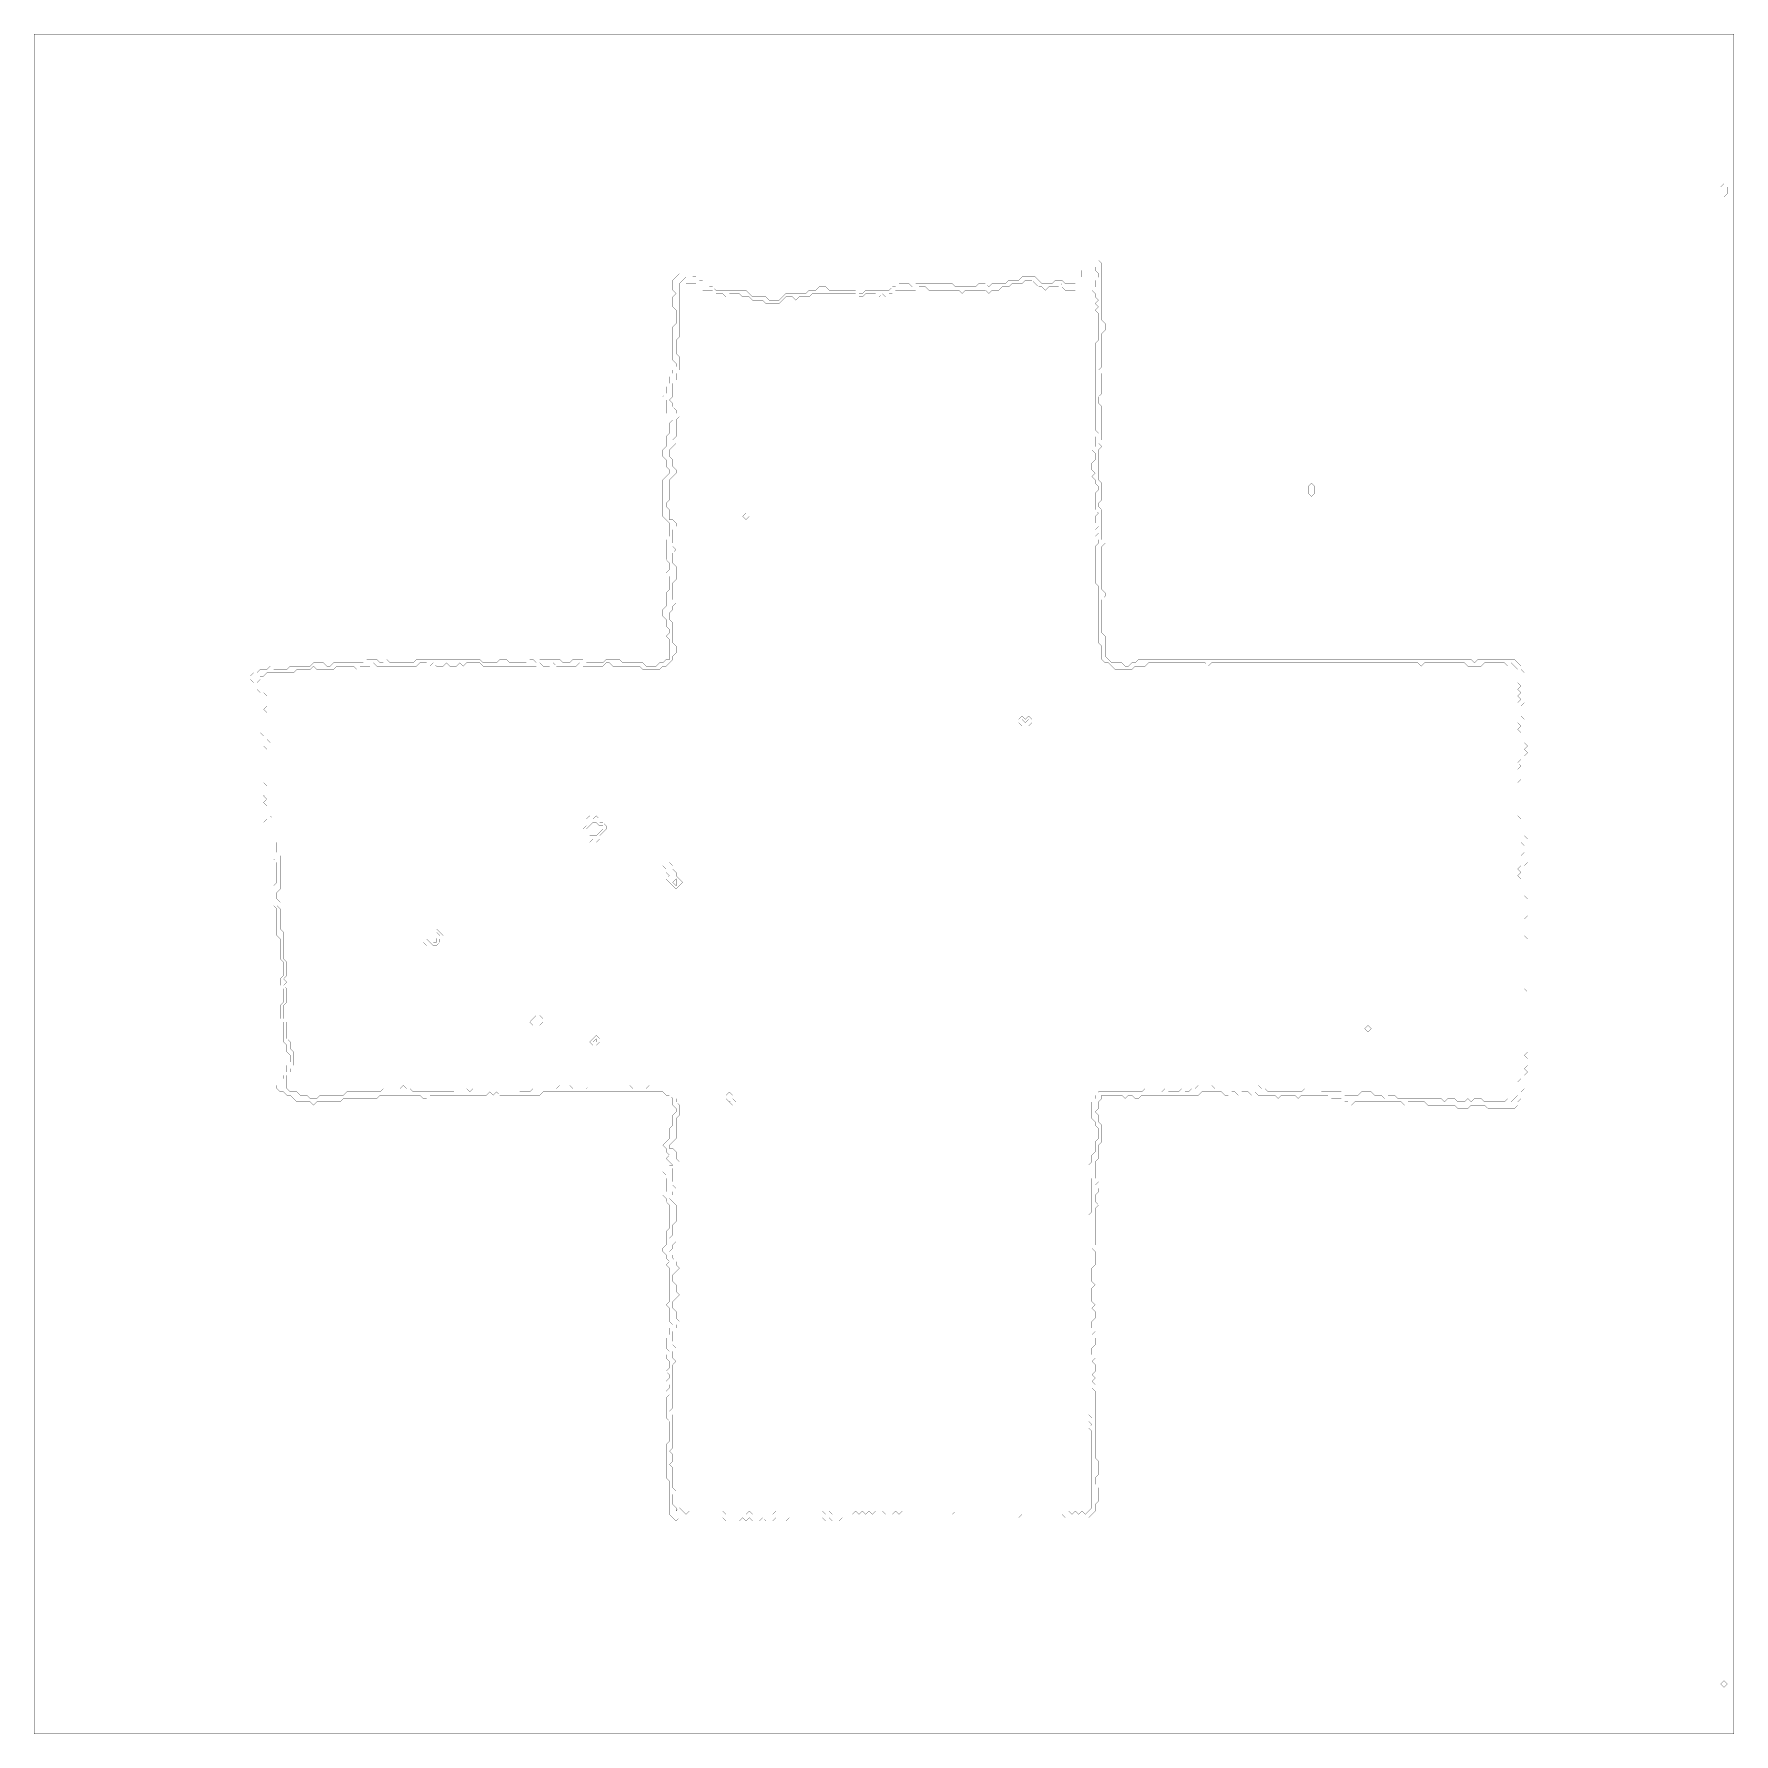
# Model space of a CAD drawing. Header units: metres. Extents: x 0 to 4936, y -4936 to 0.
import ezdxf

# ---------------------------------------------------------------- set-up
doc = ezdxf.new("R2010")
doc.units = ezdxf.units.M
doc.layers.add('conductor', color=1, linetype='Continuous')
doc.layers.add('substrate', color=5, linetype='Continuous')

msp = doc.modelspace()

# ---------------------------------------------------------------- linework, layer by layer
at = {"layer": 'conductor', "const_width": 0.5}
for points in [[(3081, -676.1), (3071.3, -685.7), (3061.7, -685.7), (3052, -695.4), (3052, -705), (3042.3, -714.7), (3032.7, -724.4), (3032.7, -734), (3023, -743.7), (3013.4, -743.7), (3003.7, -743.7), (2994, -743.7), (2984.4, -734), (2984.4, -724.4), (2974.7, -734), (2965.1, -734), (2955.4, -734), (2945.8, -734), (2936.1, -743.7), (2926.4, -734), (2916.8, -734), (2907.1, -724.4), (2897.5, -714.7), (2887.8, -714.7), (2878.1, -714.7), (2868.5, -724.4), (2858.8, -724.4), (2849.2, -724.4), (2839.5, -724.4), (2829.9, -734), (2820.2, -734), (2810.5, -734), (2800.9, -743.7), (2791.2, -743.7), (2781.6, -743.7), (2771.9, -753.3), (2762.2, -743.7), (2752.6, -743.7), (2742.9, -743.7), (2733.3, -743.7), (2723.6, -743.7), (2714, -743.7), (2704.3, -743.7), (2694.6, -753.3), (2685, -743.7), (2675.3, -743.7), (2665.7, -743.7), (2656, -743.7), (2646.3, -743.7), (2636.7, -743.7), (2627, -743.7), (2617.4, -743.7), (2607.7, -743.7), (2598.1, -743.7), (2588.4, -734), (2578.7, -734), (2569.1, -734), (2559.4, -743.7), (2549.8, -743.7), (2540.1, -743.7), (2530.4, -743.7), (2520.8, -743.7), (2511.1, -743.7), (2501.5, -743.7), (2491.8, -753.3), (2482.2, -753.3), (2472.5, -763), (2462.8, -753.3), (2453.2, -763), (2443.5, -753.3), (2433.9, -753.3), (2424.2, -753.3), (2414.6, -753.3), (2404.9, -763), (2395.2, -763), (2385.6, -753.3), (2375.9, -753.3), (2366.3, -753.3), (2356.6, -753.3), (2346.9, -753.3), (2337.3, -753.3), (2327.6, -753.3), (2318, -753.3), (2308.3, -753.3), (2298.7, -753.3), (2289, -753.3), (2279.3, -753.3), (2269.7, -753.3), (2260, -753.3), (2250.4, -763), (2240.7, -763), (2231, -763), (2221.4, -763), (2211.7, -772.7), (2202.1, -763), (2192.4, -763), (2182.8, -763), (2173.1, -772.7), (2163.4, -782.3), (2153.8, -782.3), (2144.1, -782.3), (2134.5, -782.3), (2124.8, -782.3), (2115.1, -772.7), (2105.5, -772.7), (2095.8, -772.7), (2086.2, -772.7), (2076.5, -763), (2066.9, -763), (2057.2, -763), (2047.5, -753.3), (2037.9, -753.3), (2028.2, -753.3), (2018.6, -753.3), (2008.9, -763), (1999.2, -753.3), (1989.6, -753.3), (1979.9, -753.3), (1970.3, -743.7), (1960.6, -743.7), (1951, -743.7), (1941.3, -743.7), (1931.6, -734), (1922, -724.4), (1912.3, -724.4), (1902.7, -724.4), (1893, -724.4), (1883.3, -714.7), (1893, -705), (1883.3, -714.7), (1873.7, -724.4), (1873.7, -734), (1873.7, -743.7), (1873.7, -753.3), (1873.7, -763), (1873.7, -772.7), (1873.7, -782.3), (1873.7, -792), (1873.7, -801.6), (1873.7, -811.3), (1873.7, -820.9), (1873.7, -830.6), (1873.7, -840.3), (1873.7, -849.9), (1873.7, -859.6), (1873.7, -869.2), (1873.7, -878.9), (1864, -888.6), (1864, -898.2), (1864, -907.9), (1864, -917.5), (1864, -927.2), (1873.7, -936.8), (1873.7, -946.5), (1873.7, -956.2), (1873.7, -965.8), (1873.7, -975.5), (1864, -985.1), (1864, -994.8), (1864, -1004.5), (1854.4, -1014.1), (1854.4, -1023.8), (1854.4, -1033.4), (1854.4, -1043.1), (1854.4, -1052.7), (1844.7, -1062.4), (1854.4, -1072.1), (1854.4, -1081.7), (1864, -1091.4), (1864, -1101), (1873.7, -1110.7), (1864, -1120.4), (1864, -1130), (1864, -1139.7), (1864, -1149.3), (1864, -1159), (1864, -1168.6), (1854.4, -1178.3), (1864, -1188), (1854.4, -1197.6), (1844.7, -1207.3), (1844.7, -1216.9), (1844.7, -1226.6), (1854.4, -1236.2), (1854.4, -1245.9), (1854.4, -1255.6), (1864, -1265.2), (1864, -1274.9), (1854.4, -1284.5), (1844.7, -1294.2), (1844.7, -1303.9), (1844.7, -1313.5), (1844.7, -1323.2), (1844.7, -1332.8), (1844.7, -1342.5), (1844.7, -1352.1), (1835.1, -1361.8), (1835.1, -1371.5), (1844.7, -1381.1), (1844.7, -1390.8), (1844.7, -1400.4), (1844.7, -1410.1), (1854.4, -1410.1), (1864, -1419.8), (1864, -1429.4), (1854.4, -1439.1), (1854.4, -1448.7), (1854.4, -1458.4), (1854.4, -1468), (1854.4, -1477.7), (1844.7, -1487.4), (1854.4, -1487.4), (1864, -1497), (1854.4, -1506.7), (1854.4, -1516.3), (1854.4, -1526), (1854.4, -1535.7), (1864, -1545.3), (1864, -1555), (1864, -1564.6), (1864, -1574.3), (1864, -1583.9), (1854.4, -1593.6), (1854.4, -1603.3), (1854.4, -1612.9), (1854.4, -1622.6), (1854.4, -1632.2), (1854.4, -1641.9), (1864, -1651.6), (1854.4, -1661.2), (1854.4, -1670.9), (1844.7, -1680.5), (1844.7, -1690.2), (1844.7, -1699.8), (1854.4, -1709.5), (1854.4, -1719.2), (1854.4, -1728.8), (1854.4, -1738.5), (1854.4, -1748.1), (1854.4, -1757.8), (1854.4, -1767.5), (1864, -1777.1), (1864, -1786.8), (1864, -1796.4), (1854.4, -1806.1), (1854.4, -1815.7), (1844.7, -1825.4), (1835.1, -1835.1), (1825.4, -1835.1), (1815.7, -1844.7), (1806.1, -1844.7), (1796.4, -1844.7), (1786.8, -1844.7), (1777.1, -1844.7), (1767.5, -1844.7), (1757.8, -1835.1), (1748.1, -1835.1), (1738.5, -1835.1), (1728.8, -1835.1), (1719.2, -1835.1), (1709.5, -1835.1), (1699.8, -1835.1), (1690.2, -1835.1), (1680.5, -1835.1), (1670.9, -1825.4), (1661.2, -1825.4), (1651.6, -1835.1), (1641.9, -1835.1), (1632.2, -1835.1), (1622.6, -1835.1), (1612.9, -1835.1), (1603.3, -1835.1), (1593.6, -1835.1), (1583.9, -1825.4), (1574.3, -1835.1), (1564.6, -1835.1), (1555, -1835.1), (1545.3, -1835.1), (1535.7, -1835.1), (1526, -1835.1), (1516.3, -1835.1), (1506.7, -1825.4), (1497, -1835.1), (1487.4, -1835.1), (1477.7, -1835.1), (1468, -1825.4), (1458.4, -1835.1), (1448.7, -1835.1), (1439.1, -1835.1), (1429.4, -1835.1), (1419.8, -1835.1), (1410.1, -1835.1), (1400.4, -1835.1), (1390.8, -1835.1), (1381.1, -1835.1), (1371.5, -1835.1), (1361.8, -1835.1), (1352.1, -1835.1), (1342.5, -1835.1), (1332.8, -1835.1), (1323.2, -1835.1), (1313.5, -1835.1), (1303.9, -1835.1), (1294.2, -1825.4), (1284.5, -1825.4), (1274.9, -1825.4), (1265.2, -1825.4), (1255.6, -1825.4), (1245.9, -1835.1), (1236.2, -1825.4), (1226.6, -1835.1), (1216.9, -1835.1), (1207.3, -1835.1), (1197.6, -1825.4), (1188, -1835.1), (1178.3, -1835.1), (1168.6, -1835.1), (1159, -1825.4), (1149.3, -1835.1), (1139.7, -1825.4), (1130, -1825.4), (1120.4, -1825.4), (1110.7, -1835.1), (1101, -1835.1), (1091.4, -1835.1), (1081.7, -1835.1), (1072.1, -1835.1), (1062.4, -1835.1), (1052.7, -1835.1), (1043.1, -1835.1), (1033.4, -1835.1), (1023.8, -1835.1), (1014.1, -1835.1), (1004.5, -1835.1), (994.8, -1835.1), (985.1, -1825.4), (975.5, -1835.1), (965.8, -1835.1), (956.2, -1835.1), (946.5, -1835.1), (936.8, -1844.7), (927.2, -1835.1), (917.5, -1835.1), (907.9, -1835.1), (898.2, -1835.1), (888.6, -1835.1), (878.9, -1835.1), (869.2, -1844.7), (859.6, -1844.7), (849.9, -1844.7), (840.3, -1844.7), (830.6, -1844.7), (820.9, -1844.7), (811.3, -1835.1), (801.6, -1844.7), (792, -1844.7), (782.3, -1844.7), (772.7, -1844.7), (763, -1844.7), (753.3, -1854.4), (743.7, -1854.4), (734, -1854.4), (724.4, -1854.4), (714.7, -1854.4), (705, -1854.4), (695.4, -1854.4), (685.7, -1854.4), (676.1, -1854.4), (666.4, -1864), (656.8, -1864), (666.4, -1873.7), (666.4, -1883.3), (666.4, -1893), (666.4, -1902.7), (666.4, -1912.3), (676.1, -1922), (676.1, -1931.6), (676.1, -1941.3), (676.1, -1951), (666.4, -1960.6), (676.1, -1970.3), (676.1, -1979.9), (676.1, -1989.6), (676.1, -1999.2), (676.1, -2008.9), (676.1, -2018.6), (676.1, -2028.2), (676.1, -2037.9), (676.1, -2047.5), (685.7, -2057.2), (685.7, -2066.9), (685.7, -2076.5), (685.7, -2086.2), (685.7, -2095.8), (685.7, -2105.5), (685.7, -2115.1), (685.7, -2124.8), (685.7, -2134.5), (685.7, -2144.1), (685.7, -2153.8), (685.7, -2163.4), (685.7, -2173.1), (685.7, -2182.8), (685.7, -2192.4), (685.7, -2202.1), (685.7, -2211.7), (685.7, -2221.4), (685.7, -2231), (685.7, -2240.7), (685.7, -2250.4), (685.7, -2260), (685.7, -2269.7), (695.4, -2279.3), (695.4, -2289), (695.4, -2298.7), (695.4, -2308.3), (695.4, -2318), (695.4, -2327.6), (695.4, -2337.3), (705, -2346.9), (705, -2356.6), (705, -2366.3), (705, -2375.9), (714.7, -2385.6), (714.7, -2395.2), (714.7, -2404.9), (714.7, -2414.6), (714.7, -2424.2), (714.7, -2433.9), (714.7, -2443.5), (714.7, -2453.2), (714.7, -2462.8), (714.7, -2472.5), (714.7, -2482.2), (705, -2491.8), (705, -2501.5), (705, -2511.1), (714.7, -2520.8), (705, -2530.4), (714.7, -2540.1), (714.7, -2549.8), (714.7, -2559.4), (714.7, -2569.1), (714.7, -2578.7), (714.7, -2588.4), (714.7, -2598.1), (724.4, -2607.7), (724.4, -2617.4), (724.4, -2627), (724.4, -2636.7), (724.4, -2646.3), (724.4, -2656), (724.4, -2665.7), (724.4, -2675.3), (724.4, -2685), (734, -2694.6), (734, -2704.3), (734, -2714), (734, -2723.6), (734, -2733.3), (724.4, -2742.9), (734, -2752.6), (724.4, -2762.2), (734, -2771.9), (734, -2781.6), (734, -2791.2), (734, -2800.9), (734, -2810.5), (724.4, -2820.2), (724.4, -2829.9), (724.4, -2839.5), (724.4, -2849.2), (724.4, -2858.8), (734, -2868.5), (734, -2878.1), (734, -2887.8), (734, -2897.5), (734, -2907.1), (734, -2916.8), (743.7, -2926.4), (743.7, -2936.1), (743.7, -2945.8), (753.3, -2955.4), (753.3, -2965.1), (753.3, -2974.7), (753.3, -2984.4), (753.3, -2994), (743.7, -3003.7), (743.7, -3013.4), (734, -3023), (734, -3032.7), (734, -3042.3), (734, -3052), (734, -3061.7), (743.7, -3071.3), (753.3, -3071.3), (763, -3071.3), (772.7, -3081), (782.3, -3081), (792, -3081), (801.6, -3090.6), (811.3, -3090.6), (820.9, -3090.6), (830.6, -3081), (840.3, -3081), (849.9, -3081), (859.6, -3081), (869.2, -3081), (878.9, -3081), (888.6, -3081), (898.2, -3081), (907.9, -3071.3), (917.5, -3071.3), (927.2, -3071.3), (936.8, -3071.3), (946.5, -3071.3), (956.2, -3071.3), (965.8, -3071.3), (975.5, -3071.3), (985.1, -3071.3), (994.8, -3071.3), (1004.5, -3071.3), (1014.1, -3061.7), (1023.8, -3061.7), (1033.4, -3061.7), (1043.1, -3061.7), (1052.7, -3061.7), (1062.4, -3061.7), (1072.1, -3052), (1081.7, -3061.7), (1091.4, -3061.7), (1101, -3071.3), (1110.7, -3071.3), (1120.4, -3071.3), (1130, -3071.3), (1139.7, -3071.3), (1149.3, -3071.3), (1159, -3071.3), (1168.6, -3071.3), (1178.3, -3071.3), (1188, -3071.3), (1197.6, -3071.3), (1207.3, -3071.3), (1216.9, -3071.3), (1226.6, -3061.7), (1236.2, -3061.7), (1245.9, -3061.7), (1255.6, -3061.7), (1265.2, -3071.3), (1274.9, -3061.7), (1284.5, -3061.7), (1294.2, -3061.7), (1303.9, -3061.7), (1313.5, -3061.7), (1323.2, -3061.7), (1332.8, -3061.7), (1342.5, -3061.7), (1352.1, -3061.7), (1361.8, -3061.7), (1371.5, -3061.7), (1381.1, -3061.7), (1390.8, -3061.7), (1400.4, -3061.7), (1410.1, -3071.3), (1419.8, -3071.3), (1429.4, -3071.3), (1439.1, -3071.3), (1448.7, -3061.7), (1458.4, -3061.7), (1468, -3061.7), (1477.7, -3061.7), (1487.4, -3061.7), (1497, -3061.7), (1506.7, -3061.7), (1516.3, -3061.7), (1526, -3052), (1535.7, -3052), (1545.3, -3052), (1555, -3052), (1564.6, -3061.7), (1574.3, -3061.7), (1583.9, -3061.7), (1593.6, -3061.7), (1603.3, -3061.7), (1612.9, -3052), (1622.6, -3052), (1632.2, -3052), (1641.9, -3052), (1651.6, -3052), (1661.2, -3052), (1670.9, -3052), (1680.5, -3052), (1690.2, -3052), (1699.8, -3052), (1709.5, -3052), (1719.2, -3052), (1728.8, -3052), (1738.5, -3061.7), (1748.1, -3061.7), (1757.8, -3061.7), (1767.5, -3061.7), (1777.1, -3061.7), (1786.8, -3052), (1796.4, -3052), (1806.1, -3052), (1815.7, -3052), (1825.4, -3061.7), (1835.1, -3061.7), (1844.7, -3071.3), (1854.4, -3081), (1864, -3090.6), (1864, -3100.3), (1873.7, -3109.9), (1873.7, -3119.6), (1873.7, -3129.3), (1873.7, -3138.9), (1864, -3148.6), (1864, -3158.2), (1864, -3167.9), (1864, -3177.5), (1864, -3187.2), (1864, -3196.9), (1864, -3206.5), (1854.4, -3216.2), (1844.7, -3225.8), (1844.7, -3235.5), (1854.4, -3235.5), (1864, -3245.2), (1864, -3254.8), (1864, -3264.5), (1873.7, -3274.1), (1864, -3283.8), (1854.4, -3293.4), (1854.4, -3303.1), (1854.4, -3312.8), (1854.4, -3322.4), (1854.4, -3332.1), (1844.7, -3341.7), (1854.4, -3341.7), (1864, -3351.4), (1854.4, -3361.1), (1854.4, -3370.7), (1844.7, -3380.4), (1854.4, -3390), (1864, -3399.7), (1864, -3409.3), (1864, -3419), (1864, -3428.7), (1864, -3438.3), (1864, -3448), (1854.4, -3457.6), (1854.4, -3467.3), (1854.4, -3477), (1854.4, -3486.6), (1844.7, -3496.3), (1854.4, -3496.3), (1864, -3505.9), (1854.4, -3515.6), (1854.4, -3525.2), (1844.7, -3534.9), (1854.4, -3544.6), (1854.4, -3554.2), (1864, -3563.9), (1864, -3573.5), (1873.7, -3583.2), (1864, -3592.9), (1854.4, -3602.5), (1854.4, -3612.2), (1854.4, -3621.8), (1864, -3631.5), (1864, -3641.1), (1864, -3650.8), (1873.7, -3660.5), (1864, -3670.1), (1854.4, -3679.8), (1854.4, -3689.4), (1854.4, -3699.1), (1864, -3708.8), (1864, -3718.4), (1864, -3728.1), (1873.7, -3737.7), (1864, -3747.4), (1864, -3757), (1854.4, -3766.7), (1854.4, -3776.4), (1854.4, -3786), (1854.4, -3795.7), (1844.7, -3805.3), (1854.4, -3805.3), (1864, -3815), (1854.4, -3824.6), (1854.4, -3834.3), (1854.4, -3844), (1864, -3853.6), (1854.4, -3863.3), (1854.4, -3872.9), (1854.4, -3882.6), (1854.4, -3892.3), (1854.4, -3901.9), (1854.4, -3911.6), (1854.4, -3921.2), (1854.4, -3930.9), (1854.4, -3940.5), (1854.4, -3950.2), (1854.4, -3959.9), (1854.4, -3969.5), (1854.4, -3979.2), (1854.4, -3988.8), (1844.7, -3998.5), (1854.4, -4008.2), (1854.4, -4017.8), (1854.4, -4027.5), (1854.4, -4037.1), (1854.4, -4046.8), (1854.4, -4056.4), (1854.4, -4066.1), (1854.4, -4075.8), (1854.4, -4085.4), (1854.4, -4095.1), (1854.4, -4104.7), (1844.7, -4114.4), (1854.4, -4124.1), (1854.4, -4133.7), (1854.4, -4143.4), (1844.7, -4153), (1854.4, -4162.7), (1854.4, -4172.3), (1854.4, -4182), (1854.4, -4191.7), (1854.4, -4201.3), (1854.4, -4211), (1854.4, -4220.6), (1864, -4230.3), (1854.4, -4240), (1854.4, -4249.6), (1854.4, -4259.3), (1854.4, -4268.9), (1864, -4278.6), (1864, -4288.2), (1873.7, -4278.6), (1883.3, -4288.2), (1893, -4297.9), (1902.7, -4288.2), (1912.3, -4288.2), (1922, -4288.2), (1931.6, -4288.2), (1941.3, -4288.2), (1951, -4288.2), (1960.6, -4288.2), (1970.3, -4288.2), (1979.9, -4288.2), (1989.6, -4288.2), (1999.2, -4288.2), (2008.9, -4297.9), (2018.6, -4297.9), (2028.2, -4297.9), (2037.9, -4297.9), (2047.5, -4297.9), (2057.2, -4297.9), (2066.9, -4297.9), (2076.5, -4288.2), (2086.2, -4297.9), (2095.8, -4297.9), (2105.5, -4297.9), (2115.1, -4297.9), (2124.8, -4297.9), (2134.5, -4297.9), (2144.1, -4297.9), (2153.8, -4288.2), (2163.4, -4297.9), (2173.1, -4297.9), (2182.8, -4297.9), (2192.4, -4297.9), (2202.1, -4297.9), (2211.7, -4297.9), (2221.4, -4288.2), (2231, -4288.2), (2240.7, -4297.9), (2250.4, -4297.9), (2260, -4297.9), (2269.7, -4297.9), (2279.3, -4297.9), (2289, -4288.2), (2298.7, -4297.9), (2308.3, -4288.2), (2318, -4297.9), (2327.6, -4297.9), (2337.3, -4297.9), (2346.9, -4297.9), (2356.6, -4297.9), (2366.3, -4297.9), (2375.9, -4297.9), (2385.6, -4288.2), (2395.2, -4297.9), (2404.9, -4288.2), (2414.6, -4297.9), (2424.2, -4288.2), (2433.9, -4297.9), (2443.5, -4288.2), (2453.2, -4288.2), (2462.8, -4288.2), (2472.5, -4297.9), (2482.2, -4297.9), (2491.8, -4297.9), (2501.5, -4288.2), (2511.1, -4297.9), (2520.8, -4288.2), (2530.4, -4288.2), (2540.1, -4288.2), (2549.8, -4288.2), (2559.4, -4288.2), (2569.1, -4288.2), (2578.7, -4288.2), (2588.4, -4288.2), (2598.1, -4288.2), (2607.7, -4288.2), (2617.4, -4288.2), (2627, -4288.2), (2636.7, -4288.2), (2646.3, -4288.2), (2656, -4288.2), (2665.7, -4297.9), (2675.3, -4288.2), (2685, -4288.2), (2694.6, -4288.2), (2704.3, -4288.2), (2714, -4288.2), (2723.6, -4288.2), (2733.3, -4288.2), (2742.9, -4288.2), (2752.6, -4288.2), (2762.2, -4288.2), (2771.9, -4288.2), (2781.6, -4288.2), (2791.2, -4288.2), (2800.9, -4288.2), (2810.5, -4288.2), (2820.2, -4288.2), (2829.9, -4288.2), (2839.5, -4288.2), (2849.2, -4288.2), (2858.8, -4288.2), (2868.5, -4288.2), (2878.1, -4288.2), (2887.8, -4288.2), (2897.5, -4288.2), (2907.1, -4288.2), (2916.8, -4288.2), (2926.4, -4288.2), (2936.1, -4288.2), (2945.8, -4288.2), (2955.4, -4288.2), (2965.1, -4288.2), (2974.7, -4288.2), (2984.4, -4288.2), (2994, -4288.2), (3003.7, -4288.2), (3013.4, -4297.9), (3023, -4288.2), (3032.7, -4297.9), (3042.3, -4288.2), (3052, -4297.9), (3061.7, -4288.2), (3071.3, -4278.6), (3071.3, -4268.9), (3071.3, -4259.3), (3071.3, -4249.6), (3071.3, -4240), (3071.3, -4230.3), (3071.3, -4220.6), (3071.3, -4211), (3071.3, -4201.3), (3071.3, -4191.7), (3071.3, -4182), (3071.3, -4172.3), (3071.3, -4162.7), (3071.3, -4153), (3071.3, -4143.4), (3071.3, -4133.7), (3071.3, -4124.1), (3071.3, -4114.4), (3071.3, -4104.7), (3071.3, -4095.1), (3071.3, -4085.4), (3071.3, -4075.8), (3071.3, -4066.1), (3071.3, -4056.4), (3061.7, -4046.8), (3071.3, -4037.1), (3061.7, -4027.5), (3071.3, -4017.8), (3061.7, -4008.2), (3061.7, -3998.5), (3061.7, -3988.8), (3061.7, -3979.2), (3061.7, -3969.5), (3061.7, -3959.9), (3061.7, -3950.2), (3061.7, -3940.5), (3061.7, -3930.9), (3061.7, -3921.2), (3061.7, -3911.6), (3061.7, -3901.9), (3061.7, -3892.3), (3061.7, -3882.6), (3061.7, -3872.9), (3061.7, -3863.3), (3061.7, -3853.6), (3061.7, -3844), (3061.7, -3834.3), (3061.7, -3824.6), (3061.7, -3815), (3061.7, -3805.3), (3061.7, -3795.7), (3061.7, -3786), (3061.7, -3776.4), (3061.7, -3766.7), (3061.7, -3757), (3061.7, -3747.4), (3061.7, -3737.7), (3061.7, -3728.1), (3061.7, -3718.4), (3061.7, -3708.8), (3061.7, -3699.1), (3061.7, -3689.4), (3061.7, -3679.8), (3061.7, -3670.1), (3061.7, -3660.5), (3061.7, -3650.8), (3061.7, -3641.1), (3061.7, -3631.5), (3061.7, -3621.8), (3061.7, -3612.2), (3061.7, -3602.5), (3061.7, -3592.9), (3061.7, -3583.2), (3061.7, -3573.5), (3061.7, -3563.9), (3061.7, -3554.2), (3061.7, -3544.6), (3061.7, -3534.9), (3061.7, -3525.2), (3061.7, -3515.6), (3061.7, -3505.9), (3061.7, -3496.3), (3061.7, -3486.6), (3061.7, -3477), (3061.7, -3467.3), (3061.7, -3457.6), (3061.7, -3448), (3061.7, -3438.3), (3061.7, -3428.7), (3071.3, -3419), (3071.3, -3409.3), (3071.3, -3399.7), (3071.3, -3390), (3071.3, -3380.4), (3071.3, -3370.7), (3071.3, -3361.1), (3071.3, -3351.4), (3071.3, -3341.7), (3071.3, -3332.1), (3071.3, -3322.4), (3061.7, -3312.8), (3061.7, -3303.1), (3061.7, -3293.4), (3061.7, -3283.8), (3071.3, -3274.1), (3071.3, -3264.5), (3071.3, -3254.8), (3081, -3245.2), (3081, -3235.5), (3081, -3225.8), (3081, -3216.2), (3090.6, -3206.5), (3090.6, -3196.9), (3090.6, -3187.2), (3090.6, -3177.5), (3081, -3167.9), (3081, -3158.2), (3071.3, -3148.6), (3071.3, -3138.9), (3071.3, -3129.3), (3071.3, -3119.6), (3071.3, -3109.9), (3071.3, -3100.3), (3081, -3090.6), (3081, -3081), (3090.6, -3071.3), (3100.3, -3071.3), (3109.9, -3071.3), (3119.6, -3071.3), (3129.3, -3071.3), (3138.9, -3071.3), (3148.6, -3071.3), (3158.2, -3071.3), (3167.9, -3071.3), (3177.5, -3071.3), (3187.2, -3071.3), (3196.9, -3071.3), (3206.5, -3071.3), (3216.2, -3071.3), (3225.8, -3061.7), (3235.5, -3061.7), (3245.2, -3061.7), (3254.8, -3061.7), (3264.5, -3061.7), (3274.1, -3071.3), (3283.8, -3061.7), (3293.4, -3071.3), (3303.1, -3071.3), (3312.8, -3071.3), (3322.4, -3071.3), (3332.1, -3061.7), (3341.7, -3071.3), (3351.4, -3071.3), (3361.1, -3061.7), (3370.7, -3061.7), (3380.4, -3052), (3390, -3052), (3399.7, -3052), (3409.3, -3052), (3419, -3052), (3428.7, -3061.7), (3438.3, -3061.7), (3448, -3061.7), (3457.6, -3061.7), (3467.3, -3061.7), (3477, -3061.7), (3486.6, -3061.7), (3496.3, -3061.7), (3505.9, -3061.7), (3515.6, -3061.7), (3525.2, -3061.7), (3534.9, -3061.7), (3544.6, -3052), (3554.2, -3052), (3563.9, -3061.7), (3573.5, -3061.7), (3583.2, -3071.3), (3592.9, -3071.3), (3602.5, -3071.3), (3612.2, -3071.3), (3621.8, -3071.3), (3631.5, -3071.3), (3641.1, -3071.3), (3650.8, -3071.3), (3660.5, -3071.3), (3670.1, -3071.3), (3679.8, -3071.3), (3689.4, -3061.7), (3699.1, -3061.7), (3708.8, -3061.7), (3718.4, -3061.7), (3728.1, -3061.7), (3737.7, -3071.3), (3747.4, -3071.3), (3757, -3071.3), (3766.7, -3071.3), (3776.4, -3071.3), (3786, -3071.3), (3795.7, -3071.3), (3805.3, -3081), (3815, -3081), (3824.6, -3081), (3834.3, -3081), (3844, -3081), (3853.6, -3071.3), (3863.3, -3071.3), (3872.9, -3071.3), (3882.6, -3071.3), (3892.3, -3081), (3901.9, -3081), (3911.6, -3081), (3921.2, -3090.6), (3930.9, -3081), (3940.5, -3081), (3950.2, -3081), (3959.9, -3090.6), (3969.5, -3090.6), (3979.2, -3090.6), (3988.8, -3090.6), (3998.5, -3090.6), (4008.2, -3090.6), (4017.8, -3090.6), (4027.5, -3090.6), (4037.1, -3090.6), (4046.8, -3090.6), (4056.4, -3090.6), (4066.1, -3090.6), (4075.8, -3090.6), (4085.4, -3090.6), (4095.1, -3100.3), (4104.7, -3090.6), (4114.4, -3090.6), (4124.1, -3090.6), (4133.7, -3100.3), (4143.4, -3100.3), (4153, -3100.3), (4162.7, -3090.6), (4172.3, -3100.3), (4182, -3090.6), (4191.7, -3090.6), (4201.3, -3090.6), (4211, -3100.3), (4220.6, -3100.3), (4230.3, -3100.3), (4240, -3100.3), (4249.6, -3100.3), (4259.3, -3100.3), (4268.9, -3100.3), (4278.6, -3090.6), (4288.2, -3100.3), (4288.2, -3109.9), (4288.2, -3100.3), (4297.9, -3090.6), (4307.6, -3081), (4307.6, -3071.3), (4307.6, -3061.7), (4307.6, -3052), (4307.6, -3042.3), (4317.2, -3032.7), (4317.2, -3023), (4317.2, -3013.4), (4317.2, -3003.7), (4317.2, -2994), (4317.2, -2984.4), (4317.2, -2974.7), (4317.2, -2965.1), (4317.2, -2955.4), (4317.2, -2945.8), (4317.2, -2936.1), (4317.2, -2926.4), (4317.2, -2916.8), (4317.2, -2907.1), (4317.2, -2897.5), (4317.2, -2887.8), (4317.2, -2878.1), (4317.2, -2868.5), (4317.2, -2858.8), (4317.2, -2849.2), (4317.2, -2839.5), (4317.2, -2829.9), (4317.2, -2820.2), (4317.2, -2810.5), (4317.2, -2800.9), (4317.2, -2791.2), (4317.2, -2781.6), (4317.2, -2771.9), (4317.2, -2762.2), (4317.2, -2752.6), (4317.2, -2742.9), (4317.2, -2733.3), (4317.2, -2723.6), (4317.2, -2714), (4326.9, -2704.3), (4326.9, -2694.6), (4326.9, -2685), (4326.9, -2675.3), (4326.9, -2665.7), (4317.2, -2656), (4317.2, -2646.3), (4317.2, -2636.7), (4317.2, -2627), (4317.2, -2617.4), (4317.2, -2607.7), (4317.2, -2598.1), (4317.2, -2588.4), (4317.2, -2578.7), (4317.2, -2569.1), (4317.2, -2559.4), (4317.2, -2549.8), (4317.2, -2540.1), (4317.2, -2530.4), (4317.2, -2520.8), (4317.2, -2511.1), (4317.2, -2501.5), (4317.2, -2491.8), (4317.2, -2482.2), (4317.2, -2472.5), (4317.2, -2462.8), (4317.2, -2453.2), (4307.6, -2443.5), (4317.2, -2433.9), (4307.6, -2424.2), (4317.2, -2414.6), (4317.2, -2404.9), (4317.2, -2395.2), (4317.2, -2385.6), (4326.9, -2375.9), (4326.9, -2366.3), (4326.9, -2356.6), (4317.2, -2346.9), (4317.2, -2337.3), (4317.2, -2327.6), (4317.2, -2318), (4317.2, -2308.3), (4317.2, -2298.7), (4317.2, -2289), (4317.2, -2279.3), (4307.6, -2269.7), (4307.6, -2260), (4307.6, -2250.4), (4317.2, -2240.7), (4317.2, -2231), (4317.2, -2221.4), (4317.2, -2211.7), (4317.2, -2202.1), (4317.2, -2192.4), (4317.2, -2182.8), (4307.6, -2173.1), (4317.2, -2163.4), (4317.2, -2153.8), (4317.2, -2144.1), (4307.6, -2134.5), (4317.2, -2124.8), (4307.6, -2115.1), (4317.2, -2105.5), (4317.2, -2095.8), (4317.2, -2086.2), (4317.2, -2076.5), (4317.2, -2066.9), (4317.2, -2057.2), (4317.2, -2047.5), (4317.2, -2037.9), (4317.2, -2028.2), (4307.6, -2018.6), (4317.2, -2008.9), (4307.6, -1999.2), (4307.6, -1989.6), (4307.6, -1979.9), (4307.6, -1970.3), (4307.6, -1960.6), (4307.6, -1951), (4307.6, -1941.3), (4317.2, -1931.6), (4307.6, -1922), (4317.2, -1912.3), (4307.6, -1902.7), (4317.2, -1893), (4307.6, -1883.3), (4307.6, -1873.7), (4307.6, -1864), (4307.6, -1854.4), (4307.6, -1844.7), (4297.9, -1835.1), (4288.2, -1825.4), (4278.6, -1835.1), (4268.9, -1825.4), (4259.3, -1825.4), (4249.6, -1825.4), (4240, -1825.4), (4230.3, -1825.4), (4220.6, -1825.4), (4211, -1825.4), (4201.3, -1835.1), (4191.7, -1835.1), (4182, -1835.1), (4172.3, -1835.1), (4162.7, -1835.1), (4153, -1825.4), (4143.4, -1825.4), (4133.7, -1825.4), (4124.1, -1825.4), (4114.4, -1825.4), (4104.7, -1825.4), (4095.1, -1825.4), (4085.4, -1825.4), (4075.8, -1825.4), (4066.1, -1825.4), (4056.4, -1825.4), (4046.8, -1825.4), (4037.1, -1825.4), (4027.5, -1835.1), (4017.8, -1825.4), (4008.2, -1825.4), (3998.5, -1825.4), (3988.8, -1825.4), (3979.2, -1825.4), (3969.5, -1825.4), (3959.9, -1825.4), (3950.2, -1825.4), (3940.5, -1825.4), (3930.9, -1825.4), (3921.2, -1825.4), (3911.6, -1825.4), (3901.9, -1825.4), (3892.3, -1825.4), (3882.6, -1825.4), (3872.9, -1825.4), (3863.3, -1825.4), (3853.6, -1825.4), (3844, -1825.4), (3834.3, -1825.4), (3824.6, -1825.4), (3815, -1825.4), (3805.3, -1825.4), (3795.7, -1825.4), (3786, -1825.4), (3776.4, -1825.4), (3766.7, -1825.4), (3757, -1825.4), (3747.4, -1825.4), (3737.7, -1825.4), (3728.1, -1825.4), (3718.4, -1825.4), (3708.8, -1825.4), (3699.1, -1825.4), (3689.4, -1825.4), (3679.8, -1825.4), (3670.1, -1825.4), (3660.5, -1825.4), (3650.8, -1825.4), (3641.1, -1825.4), (3631.5, -1825.4), (3621.8, -1825.4), (3612.2, -1825.4), (3602.5, -1825.4), (3592.9, -1825.4), (3583.2, -1825.4), (3573.5, -1825.4), (3563.9, -1825.4), (3554.2, -1825.4), (3544.6, -1825.4), (3534.9, -1825.4), (3525.2, -1825.4), (3515.6, -1825.4), (3505.9, -1825.4), (3496.3, -1825.4), (3486.6, -1825.4), (3477, -1825.4), (3467.3, -1825.4), (3457.6, -1825.4), (3448, -1825.4), (3438.3, -1825.4), (3428.7, -1825.4), (3419, -1825.4), (3409.3, -1835.1), (3399.7, -1825.4), (3390, -1825.4), (3380.4, -1825.4), (3370.7, -1825.4), (3361.1, -1825.4), (3351.4, -1825.4), (3341.7, -1825.4), (3332.1, -1825.4), (3322.4, -1825.4), (3312.8, -1825.4), (3303.1, -1825.4), (3293.4, -1825.4), (3283.8, -1825.4), (3274.1, -1825.4), (3264.5, -1825.4), (3254.8, -1825.4), (3245.2, -1825.4), (3235.5, -1825.4), (3225.8, -1835.1), (3216.2, -1835.1), (3206.5, -1835.1), (3196.9, -1835.1), (3187.2, -1844.7), (3177.5, -1844.7), (3167.9, -1844.7), (3158.2, -1844.7), (3148.6, -1844.7), (3138.9, -1844.7), (3129.3, -1835.1), (3119.6, -1825.4), (3109.9, -1825.4), (3100.3, -1815.7), (3100.3, -1806.1), (3100.3, -1796.4), (3100.3, -1786.8), (3100.3, -1777.1), (3090.6, -1767.5), (3090.6, -1757.8), (3090.6, -1748.1), (3090.6, -1738.5), (3090.6, -1728.8), (3090.6, -1719.2), (3090.6, -1709.5), (3090.6, -1699.8), (3090.6, -1690.2), (3090.6, -1680.5), (3090.6, -1670.9), (3090.6, -1661.2), (3090.6, -1651.6), (3090.6, -1641.9), (3090.6, -1632.2), (3090.6, -1622.6), (3090.6, -1612.9), (3090.6, -1603.3), (3081, -1593.6), (3081, -1583.9), (3081, -1574.3), (3081, -1564.6), (3081, -1555), (3081, -1545.3), (3081, -1535.7), (3081, -1526), (3081, -1516.3), (3081, -1506.7), (3081, -1497), (3081, -1487.4), (3090.6, -1477.7), (3090.6, -1468), (3081, -1458.4), (3090.6, -1448.7), (3081, -1439.1), (3090.6, -1429.4), (3081, -1419.8), (3081, -1410.1), (3081, -1400.4), (3090.6, -1390.8), (3081, -1381.1), (3081, -1371.5), (3081, -1361.8), (3081, -1352.1), (3081, -1342.5), (3081, -1332.8), (3090.6, -1323.2), (3090.6, -1313.5), (3081, -1303.9), (3081, -1294.2), (3071.3, -1284.5), (3081, -1274.9), (3071.3, -1265.2), (3071.3, -1255.6), (3071.3, -1245.9), (3081, -1236.2), (3081, -1226.6), (3081, -1216.9), (3071.3, -1207.3), (3081, -1197.6), (3081, -1188), (3081, -1178.3), (3081, -1168.6), (3090.6, -1159), (3081, -1149.3), (3081, -1139.7), (3081, -1130), (3081, -1120.4), (3081, -1110.7), (3081, -1101), (3081, -1091.4), (3081, -1081.7), (3081, -1072.1), (3081, -1062.4), (3081, -1052.7), (3081, -1043.1), (3081, -1033.4), (3081, -1023.8), (3081, -1014.1), (3081, -1004.5), (3081, -994.8), (3081, -985.1), (3081, -975.5), (3081, -965.8), (3081, -956.2), (3081, -946.5), (3081, -936.8), (3081, -927.2), (3081, -917.5), (3081, -907.9), (3081, -898.2), (3090.6, -888.6), (3090.6, -878.9), (3090.6, -869.2), (3090.6, -859.6), (3090.6, -849.9), (3090.6, -840.3), (3090.6, -830.6), (3090.6, -820.9), (3090.6, -811.3), (3081, -801.6), (3090.6, -792), (3081, -782.3), (3090.6, -772.7), (3081, -763), (3081, -753.3), (3071.3, -743.7), (3081, -734), (3081, -724.4), (3081, -714.7), (3090.6, -705), (3090.6, -695.4), (3081, -685.7)], [(2057.2, -1400.4), (2066.9, -1390.8), (2076.5, -1400.4), (2066.9, -1410.1)], [(2858.8, -1989.6), (2868.5, -1979.9), (2878.1, -1989.6), (2887.8, -1979.9), (2897.5, -1989.6), (2897.5, -1999.2), (2887.8, -2008.9), (2878.1, -2008.9), (2868.5, -2008.9), (2858.8, -1999.2)], [(1603.3, -2279.3), (1612.9, -2269.7), (1622.6, -2279.3), (1632.2, -2269.7), (1641.9, -2279.3), (1641.9, -2289), (1651.6, -2289), (1661.2, -2298.7), (1661.2, -2308.3), (1651.6, -2318), (1641.9, -2327.6), (1641.9, -2337.3), (1632.2, -2346.9), (1622.6, -2337.3), (1612.9, -2346.9), (1603.3, -2337.3), (1593.6, -2327.6), (1593.6, -2318), (1593.6, -2308.3), (1603.3, -2298.7), (1603.3, -2289)], [(1825.4, -2414.6), (1835.1, -2404.9), (1844.7, -2404.9), (1854.4, -2414.6), (1844.7, -2424.2), (1835.1, -2424.2)], [(1835.1, -2433.9), (1844.7, -2424.2), (1854.4, -2424.2), (1864, -2433.9), (1864, -2443.5), (1873.7, -2453.2), (1883.3, -2462.8), (1873.7, -2472.5), (1864, -2482.2), (1854.4, -2472.5), (1844.7, -2462.8), (1835.1, -2453.2), (1844.7, -2443.5)], [(1159, -2607.7), (1168.6, -2598.1), (1178.3, -2607.7), (1188, -2617.4), (1178.3, -2627), (1178.3, -2636.7), (1168.6, -2646.3), (1159, -2646.3), (1149.3, -2636.7), (1139.7, -2627), (1149.3, -2617.4)], [(1130, -2636.7), (1139.7, -2627), (1149.3, -2636.7), (1139.7, -2646.3)], [(1448.7, -2858.8), (1458.4, -2849.2), (1468, -2849.2), (1477.7, -2858.8), (1477.7, -2868.5), (1468, -2878.1), (1458.4, -2878.1), (1448.7, -2878.1), (1439.1, -2868.5)], [(1622.6, -2916.8), (1632.2, -2907.1), (1641.9, -2916.8), (1641.9, -2926.4), (1632.2, -2936.1), (1622.6, -2936.1), (1612.9, -2926.4)], [(3863.3, -2887.8), (3872.9, -2878.1), (3882.6, -2887.8), (3872.9, -2897.5)], [(2008.9, -3081), (2018.6, -3071.3), (2028.2, -3081), (2028.2, -3090.6), (2018.6, -3100.3), (2008.9, -3090.6)], [(2018.6, -3100.3), (2028.2, -3090.6), (2037.9, -3100.3), (2028.2, -3109.9)]]:
    msp.add_lwpolyline(points, close=True, dxfattribs=at)
at = {"layer": 'substrate', "const_width": 0.5}
for points in [[(0, 0), (0, -9.7), (0, -19.3), (0, -29), (0, -38.6), (0, -48.3), (0, -57.9), (0, -67.6), (0, -77.3), (0, -86.9), (0, -96.6), (0, -106.2), (0, -115.9), (0, -125.6), (0, -135.2), (0, -144.9), (0, -154.5), (0, -164.2), (0, -173.8), (0, -183.5), (0, -193.2), (0, -202.8), (0, -212.5), (0, -222.1), (0, -231.8), (0, -241.5), (0, -251.1), (0, -260.8), (0, -270.4), (0, -280.1), (0, -289.7), (0, -299.4), (0, -309.1), (0, -318.7), (0, -328.4), (0, -338), (0, -347.7), (0, -357.4), (0, -367), (0, -376.7), (0, -386.3), (0, -396), (0, -405.6), (0, -415.3), (0, -425), (0, -434.6), (0, -444.3), (0, -453.9), (0, -463.6), (0, -473.3), (0, -482.9), (0, -492.6), (0, -502.2), (0, -511.9), (0, -521.5), (0, -531.2), (0, -540.9), (0, -550.5), (0, -560.2), (0, -569.8), (0, -579.5), (0, -589.2), (0, -598.8), (0, -608.5), (0, -618.1), (0, -627.8), (0, -637.4), (0, -647.1), (0, -656.8), (0, -666.4), (0, -676.1), (0, -685.7), (0, -695.4), (0, -705), (0, -714.7), (0, -724.4), (0, -734), (0, -743.7), (0, -753.3), (0, -763), (0, -772.7), (0, -782.3), (0, -792), (0, -801.6), (0, -811.3), (0, -820.9), (0, -830.6), (0, -840.3), (0, -849.9), (0, -859.6), (0, -869.2), (0, -878.9), (0, -888.6), (0, -898.2), (0, -907.9), (0, -917.5), (0, -927.2), (0, -936.8), (0, -946.5), (0, -956.2), (0, -965.8), (0, -975.5), (0, -985.1), (0, -994.8), (0, -1004.5), (0, -1014.1), (0, -1023.8), (0, -1033.4), (0, -1043.1), (0, -1052.7), (0, -1062.4), (0, -1072.1), (0, -1081.7), (0, -1091.4), (0, -1101), (0, -1110.7), (0, -1120.4), (0, -1130), (0, -1139.7), (0, -1149.3), (0, -1159), (0, -1168.6), (0, -1178.3), (0, -1188), (0, -1197.6), (0, -1207.3), (0, -1216.9), (0, -1226.6), (0, -1236.2), (0, -1245.9), (0, -1255.6), (0, -1265.2), (0, -1274.9), (0, -1284.5), (0, -1294.2), (0, -1303.9), (0, -1313.5), (0, -1323.2), (0, -1332.8), (0, -1342.5), (0, -1352.1), (0, -1361.8), (0, -1371.5), (0, -1381.1), (0, -1390.8), (0, -1400.4), (0, -1410.1), (0, -1419.8), (0, -1429.4), (0, -1439.1), (0, -1448.7), (0, -1458.4), (0, -1468), (0, -1477.7), (0, -1487.4), (0, -1497), (0, -1506.7), (0, -1516.3), (0, -1526), (0, -1535.7), (0, -1545.3), (0, -1555), (0, -1564.6), (0, -1574.3), (0, -1583.9), (0, -1593.6), (0, -1603.3), (0, -1612.9), (0, -1622.6), (0, -1632.2), (0, -1641.9), (0, -1651.6), (0, -1661.2), (0, -1670.9), (0, -1680.5), (0, -1690.2), (0, -1699.8), (0, -1709.5), (0, -1719.2), (0, -1728.8), (0, -1738.5), (0, -1748.1), (0, -1757.8), (0, -1767.5), (0, -1777.1), (0, -1786.8), (0, -1796.4), (0, -1806.1), (0, -1815.7), (0, -1825.4), (0, -1835.1), (0, -1844.7), (0, -1854.4), (0, -1864), (0, -1873.7), (0, -1883.3), (0, -1893), (0, -1902.7), (0, -1912.3), (0, -1922), (0, -1931.6), (0, -1941.3), (0, -1951), (0, -1960.6), (0, -1970.3), (0, -1979.9), (0, -1989.6), (0, -1999.2), (0, -2008.9), (0, -2018.6), (0, -2028.2), (0, -2037.9), (0, -2047.5), (0, -2057.2), (0, -2066.9), (0, -2076.5), (0, -2086.2), (0, -2095.8), (0, -2105.5), (0, -2115.1), (0, -2124.8), (0, -2134.5), (0, -2144.1), (0, -2153.8), (0, -2163.4), (0, -2173.1), (0, -2182.8), (0, -2192.4), (0, -2202.1), (0, -2211.7), (0, -2221.4), (0, -2231), (0, -2240.7), (0, -2250.4), (0, -2260), (0, -2269.7), (0, -2279.3), (0, -2289), (0, -2298.7), (0, -2308.3), (0, -2318), (0, -2327.6), (0, -2337.3), (0, -2346.9), (0, -2356.6), (0, -2366.3), (0, -2375.9), (0, -2385.6), (0, -2395.2), (0, -2404.9), (0, -2414.6), (0, -2424.2), (0, -2433.9), (0, -2443.5), (0, -2453.2), (0, -2462.8), (0, -2472.5), (0, -2482.2), (0, -2491.8), (0, -2501.5), (0, -2511.1), (0, -2520.8), (0, -2530.4), (0, -2540.1), (0, -2549.8), (0, -2559.4), (0, -2569.1), (0, -2578.7), (0, -2588.4), (0, -2598.1), (0, -2607.7), (0, -2617.4), (0, -2627), (0, -2636.7), (0, -2646.3), (0, -2656), (0, -2665.7), (0, -2675.3), (0, -2685), (0, -2694.6), (0, -2704.3), (0, -2714), (0, -2723.6), (0, -2733.3), (0, -2742.9), (0, -2752.6), (0, -2762.2), (0, -2771.9), (0, -2781.6), (0, -2791.2), (0, -2800.9), (0, -2810.5), (0, -2820.2), (0, -2829.9), (0, -2839.5), (0, -2849.2), (0, -2858.8), (0, -2868.5), (0, -2878.1), (0, -2887.8), (0, -2897.5), (0, -2907.1), (0, -2916.8), (0, -2926.4), (0, -2936.1), (0, -2945.8), (0, -2955.4), (0, -2965.1), (0, -2974.7), (0, -2984.4), (0, -2994), (0, -3003.7), (0, -3013.4), (0, -3023), (0, -3032.7), (0, -3042.3), (0, -3052), (0, -3061.7), (0, -3071.3), (0, -3081), (0, -3090.6), (0, -3100.3), (0, -3109.9), (0, -3119.6), (0, -3129.3), (0, -3138.9), (0, -3148.6), (0, -3158.2), (0, -3167.9), (0, -3177.5), (0, -3187.2), (0, -3196.9), (0, -3206.5), (0, -3216.2), (0, -3225.8), (0, -3235.5), (0, -3245.2), (0, -3254.8), (0, -3264.5), (0, -3274.1), (0, -3283.8), (0, -3293.4), (0, -3303.1), (0, -3312.8), (0, -3322.4), (0, -3332.1), (0, -3341.7), (0, -3351.4), (0, -3361.1), (0, -3370.7), (0, -3380.4), (0, -3390), (0, -3399.7), (0, -3409.3), (0, -3419), (0, -3428.7), (0, -3438.3), (0, -3448), (0, -3457.6), (0, -3467.3), (0, -3477), (0, -3486.6), (0, -3496.3), (0, -3505.9), (0, -3515.6), (0, -3525.2), (0, -3534.9), (0, -3544.6), (0, -3554.2), (0, -3563.9), (0, -3573.5), (0, -3583.2), (0, -3592.9), (0, -3602.5), (0, -3612.2), (0, -3621.8), (0, -3631.5), (0, -3641.1), (0, -3650.8), (0, -3660.5), (0, -3670.1), (0, -3679.8), (0, -3689.4), (0, -3699.1), (0, -3708.8), (0, -3718.4), (0, -3728.1), (0, -3737.7), (0, -3747.4), (0, -3757), (0, -3766.7), (0, -3776.4), (0, -3786), (0, -3795.7), (0, -3805.3), (0, -3815), (0, -3824.6), (0, -3834.3), (0, -3844), (0, -3853.6), (0, -3863.3), (0, -3872.9), (0, -3882.6), (0, -3892.3), (0, -3901.9), (0, -3911.6), (0, -3921.2), (0, -3930.9), (0, -3940.5), (0, -3950.2), (0, -3959.9), (0, -3969.5), (0, -3979.2), (0, -3988.8), (0, -3998.5), (0, -4008.2), (0, -4017.8), (0, -4027.5), (0, -4037.1), (0, -4046.8), (0, -4056.4), (0, -4066.1), (0, -4075.8), (0, -4085.4), (0, -4095.1), (0, -4104.7), (0, -4114.4), (0, -4124.1), (0, -4133.7), (0, -4143.4), (0, -4153), (0, -4162.7), (0, -4172.3), (0, -4182), (0, -4191.7), (0, -4201.3), (0, -4211), (0, -4220.6), (0, -4230.3), (0, -4240), (0, -4249.6), (0, -4259.3), (0, -4268.9), (0, -4278.6), (0, -4288.2), (0, -4297.9), (0, -4307.6), (0, -4317.2), (0, -4326.9), (0, -4336.5), (0, -4346.2), (0, -4355.8), (0, -4365.5), (0, -4375.2), (0, -4384.8), (0, -4394.5), (0, -4404.1), (0, -4413.8), (0, -4423.5), (0, -4433.1), (0, -4442.8), (0, -4452.4), (0, -4462.1), (0, -4471.7), (0, -4481.4), (0, -4491.1), (0, -4500.7), (0, -4510.4), (0, -4520), (0, -4529.7), (0, -4539.4), (0, -4549), (0, -4558.7), (0, -4568.3), (0, -4578), (0, -4587.6), (0, -4597.3), (0, -4607), (0, -4616.6), (0, -4626.3), (0, -4635.9), (0, -4645.6), (0, -4655.3), (0, -4664.9), (0, -4674.6), (0, -4684.2), (0, -4693.9), (0, -4703.5), (0, -4713.2), (0, -4722.9), (0, -4732.5), (0, -4742.2), (0, -4751.8), (0, -4761.5), (0, -4771.2), (0, -4780.8), (0, -4790.5), (0, -4800.1), (0, -4809.8), (0, -4819.4), (0, -4829.1), (0, -4838.8), (0, -4848.4), (0, -4858.1), (0, -4867.7), (0, -4877.4), (0, -4887.1), (0, -4896.7), (0, -4906.4), (0, -4916), (0, -4925.7), (0, -4935.3), (9.7, -4935.3), (19.3, -4935.3), (29, -4935.3), (38.6, -4935.3), (48.3, -4935.3), (57.9, -4935.3), (67.6, -4935.3), (77.3, -4935.3), (86.9, -4935.3), (96.6, -4935.3), (106.2, -4935.3), (115.9, -4935.3), (125.6, -4935.3), (135.2, -4935.3), (144.9, -4935.3), (154.5, -4935.3), (164.2, -4935.3), (173.8, -4935.3), (183.5, -4935.3), (193.2, -4935.3), (202.8, -4935.3), (212.5, -4935.3), (222.1, -4935.3), (231.8, -4935.3), (241.5, -4935.3), (251.1, -4935.3), (260.8, -4935.3), (270.4, -4935.3), (280.1, -4935.3), (289.7, -4935.3), (299.4, -4935.3), (309.1, -4935.3), (318.7, -4935.3), (328.4, -4935.3), (338, -4935.3), (347.7, -4935.3), (357.4, -4935.3), (367, -4935.3), (376.7, -4935.3), (386.3, -4935.3), (396, -4935.3), (405.6, -4935.3), (415.3, -4935.3), (425, -4935.3), (434.6, -4935.3), (444.3, -4935.3), (453.9, -4935.3), (463.6, -4935.3), (473.3, -4935.3), (482.9, -4935.3), (492.6, -4935.3), (502.2, -4935.3), (511.9, -4935.3), (521.5, -4935.3), (531.2, -4935.3), (540.9, -4935.3), (550.5, -4935.3), (560.2, -4935.3), (569.8, -4935.3), (579.5, -4935.3), (589.2, -4935.3), (598.8, -4935.3), (608.5, -4935.3), (618.1, -4935.3), (627.8, -4935.3), (637.4, -4935.3), (647.1, -4935.3), (656.8, -4935.3), (666.4, -4935.3), (676.1, -4935.3), (685.7, -4935.3), (695.4, -4935.3), (705, -4935.3), (714.7, -4935.3), (724.4, -4935.3), (734, -4935.3), (743.7, -4935.3), (753.3, -4935.3), (763, -4935.3), (772.7, -4935.3), (782.3, -4935.3), (792, -4935.3), (801.6, -4935.3), (811.3, -4935.3), (820.9, -4935.3), (830.6, -4935.3), (840.3, -4935.3), (849.9, -4935.3), (859.6, -4935.3), (869.2, -4935.3), (878.9, -4935.3), (888.6, -4935.3), (898.2, -4935.3), (907.9, -4935.3), (917.5, -4935.3), (927.2, -4935.3), (936.8, -4935.3), (946.5, -4935.3), (956.2, -4935.3), (965.8, -4935.3), (975.5, -4935.3), (985.1, -4935.3), (994.8, -4935.3), (1004.5, -4935.3), (1014.1, -4935.3), (1023.8, -4935.3), (1033.4, -4935.3), (1043.1, -4935.3), (1052.7, -4935.3), (1062.4, -4935.3), (1072.1, -4935.3), (1081.7, -4935.3), (1091.4, -4935.3), (1101, -4935.3), (1110.7, -4935.3), (1120.4, -4935.3), (1130, -4935.3), (1139.7, -4935.3), (1149.3, -4935.3), (1159, -4935.3), (1168.6, -4935.3), (1178.3, -4935.3), (1188, -4935.3), (1197.6, -4935.3), (1207.3, -4935.3), (1216.9, -4935.3), (1226.6, -4935.3), (1236.2, -4935.3), (1245.9, -4935.3), (1255.6, -4935.3), (1265.2, -4935.3), (1274.9, -4935.3), (1284.5, -4935.3), (1294.2, -4935.3), (1303.9, -4935.3), (1313.5, -4935.3), (1323.2, -4935.3), (1332.8, -4935.3), (1342.5, -4935.3), (1352.1, -4935.3), (1361.8, -4935.3), (1371.5, -4935.3), (1381.1, -4935.3), (1390.8, -4935.3), (1400.4, -4935.3), (1410.1, -4935.3), (1419.8, -4935.3), (1429.4, -4935.3), (1439.1, -4935.3), (1448.7, -4935.3), (1458.4, -4935.3), (1468, -4935.3), (1477.7, -4935.3), (1487.4, -4935.3), (1497, -4935.3), (1506.7, -4935.3), (1516.3, -4935.3), (1526, -4935.3), (1535.7, -4935.3), (1545.3, -4935.3), (1555, -4935.3), (1564.6, -4935.3), (1574.3, -4935.3), (1583.9, -4935.3), (1593.6, -4935.3), (1603.3, -4935.3), (1612.9, -4935.3), (1622.6, -4935.3), (1632.2, -4935.3), (1641.9, -4935.3), (1651.6, -4935.3), (1661.2, -4935.3), (1670.9, -4935.3), (1680.5, -4935.3), (1690.2, -4935.3), (1699.8, -4935.3), (1709.5, -4935.3), (1719.2, -4935.3), (1728.8, -4935.3), (1738.5, -4935.3), (1748.1, -4935.3), (1757.8, -4935.3), (1767.5, -4935.3), (1777.1, -4935.3), (1786.8, -4935.3), (1796.4, -4935.3), (1806.1, -4935.3), (1815.7, -4935.3), (1825.4, -4935.3), (1835.1, -4935.3), (1844.7, -4935.3), (1854.4, -4935.3), (1864, -4935.3), (1873.7, -4935.3), (1883.3, -4935.3), (1893, -4935.3), (1902.7, -4935.3), (1912.3, -4935.3), (1922, -4935.3), (1931.6, -4935.3), (1941.3, -4935.3), (1951, -4935.3), (1960.6, -4935.3), (1970.3, -4935.3), (1979.9, -4935.3), (1989.6, -4935.3), (1999.2, -4935.3), (2008.9, -4935.3), (2018.6, -4935.3), (2028.2, -4935.3), (2037.9, -4935.3), (2047.5, -4935.3), (2057.2, -4935.3), (2066.9, -4935.3), (2076.5, -4935.3), (2086.2, -4935.3), (2095.8, -4935.3), (2105.5, -4935.3), (2115.1, -4935.3), (2124.8, -4935.3), (2134.5, -4935.3), (2144.1, -4935.3), (2153.8, -4935.3), (2163.4, -4935.3), (2173.1, -4935.3), (2182.8, -4935.3), (2192.4, -4935.3), (2202.1, -4935.3), (2211.7, -4935.3), (2221.4, -4935.3), (2231, -4935.3), (2240.7, -4935.3), (2250.4, -4935.3), (2260, -4935.3), (2269.7, -4935.3), (2279.3, -4935.3), (2289, -4935.3), (2298.7, -4935.3), (2308.3, -4935.3), (2318, -4935.3), (2327.6, -4935.3), (2337.3, -4935.3), (2346.9, -4935.3), (2356.6, -4935.3), (2366.3, -4935.3), (2375.9, -4935.3), (2385.6, -4935.3), (2395.2, -4935.3), (2404.9, -4935.3), (2414.6, -4935.3), (2424.2, -4935.3), (2433.9, -4935.3), (2443.5, -4935.3), (2453.2, -4935.3), (2462.8, -4935.3), (2472.5, -4935.3), (2482.2, -4935.3), (2491.8, -4935.3), (2501.5, -4935.3), (2511.1, -4935.3), (2520.8, -4935.3), (2530.4, -4935.3), (2540.1, -4935.3), (2549.8, -4935.3), (2559.4, -4935.3), (2569.1, -4935.3), (2578.7, -4935.3), (2588.4, -4935.3), (2598.1, -4935.3), (2607.7, -4935.3), (2617.4, -4935.3), (2627, -4935.3), (2636.7, -4935.3), (2646.3, -4935.3), (2656, -4935.3), (2665.7, -4935.3), (2675.3, -4935.3), (2685, -4935.3), (2694.6, -4935.3), (2704.3, -4935.3), (2714, -4935.3), (2723.6, -4935.3), (2733.3, -4935.3), (2742.9, -4935.3), (2752.6, -4935.3), (2762.2, -4935.3), (2771.9, -4935.3), (2781.6, -4935.3), (2791.2, -4935.3), (2800.9, -4935.3), (2810.5, -4935.3), (2820.2, -4935.3), (2829.9, -4935.3), (2839.5, -4935.3), (2849.2, -4935.3), (2858.8, -4935.3), (2868.5, -4935.3), (2878.1, -4935.3), (2887.8, -4935.3), (2897.5, -4935.3), (2907.1, -4935.3), (2916.8, -4935.3), (2926.4, -4935.3), (2936.1, -4935.3), (2945.8, -4935.3), (2955.4, -4935.3), (2965.1, -4935.3), (2974.7, -4935.3), (2984.4, -4935.3), (2994, -4935.3), (3003.7, -4935.3), (3013.4, -4935.3), (3023, -4935.3), (3032.7, -4935.3), (3042.3, -4935.3), (3052, -4935.3), (3061.7, -4935.3), (3071.3, -4935.3), (3081, -4935.3), (3090.6, -4935.3), (3100.3, -4935.3), (3109.9, -4935.3), (3119.6, -4935.3), (3129.3, -4935.3), (3138.9, -4935.3), (3148.6, -4935.3), (3158.2, -4935.3), (3167.9, -4935.3), (3177.5, -4935.3), (3187.2, -4935.3), (3196.9, -4935.3), (3206.5, -4935.3), (3216.2, -4935.3), (3225.8, -4935.3), (3235.5, -4935.3), (3245.2, -4935.3), (3254.8, -4935.3), (3264.5, -4935.3), (3274.1, -4935.3), (3283.8, -4935.3), (3293.4, -4935.3), (3303.1, -4935.3), (3312.8, -4935.3), (3322.4, -4935.3), (3332.1, -4935.3), (3341.7, -4935.3), (3351.4, -4935.3), (3361.1, -4935.3), (3370.7, -4935.3), (3380.4, -4935.3), (3390, -4935.3), (3399.7, -4935.3), (3409.3, -4935.3), (3419, -4935.3), (3428.7, -4935.3), (3438.3, -4935.3), (3448, -4935.3), (3457.6, -4935.3), (3467.3, -4935.3), (3477, -4935.3), (3486.6, -4935.3), (3496.3, -4935.3), (3505.9, -4935.3), (3515.6, -4935.3), (3525.2, -4935.3), (3534.9, -4935.3), (3544.6, -4935.3), (3554.2, -4935.3), (3563.9, -4935.3), (3573.5, -4935.3), (3583.2, -4935.3), (3592.9, -4935.3), (3602.5, -4935.3), (3612.2, -4935.3), (3621.8, -4935.3), (3631.5, -4935.3), (3641.1, -4935.3), (3650.8, -4935.3), (3660.5, -4935.3), (3670.1, -4935.3), (3679.8, -4935.3), (3689.4, -4935.3), (3699.1, -4935.3), (3708.8, -4935.3), (3718.4, -4935.3), (3728.1, -4935.3), (3737.7, -4935.3), (3747.4, -4935.3), (3757, -4935.3), (3766.7, -4935.3), (3776.4, -4935.3), (3786, -4935.3), (3795.7, -4935.3), (3805.3, -4935.3), (3815, -4935.3), (3824.6, -4935.3), (3834.3, -4935.3), (3844, -4935.3), (3853.6, -4935.3), (3863.3, -4935.3), (3872.9, -4935.3), (3882.6, -4935.3), (3892.3, -4935.3), (3901.9, -4935.3), (3911.6, -4935.3), (3921.2, -4935.3), (3930.9, -4935.3), (3940.5, -4935.3), (3950.2, -4935.3), (3959.9, -4935.3), (3969.5, -4935.3), (3979.2, -4935.3), (3988.8, -4935.3), (3998.5, -4935.3), (4008.2, -4935.3), (4017.8, -4935.3), (4027.5, -4935.3), (4037.1, -4935.3), (4046.8, -4935.3), (4056.4, -4935.3), (4066.1, -4935.3), (4075.8, -4935.3), (4085.4, -4935.3), (4095.1, -4935.3), (4104.7, -4935.3), (4114.4, -4935.3), (4124.1, -4935.3), (4133.7, -4935.3), (4143.4, -4935.3), (4153, -4935.3), (4162.7, -4935.3), (4172.3, -4935.3), (4182, -4935.3), (4191.7, -4935.3), (4201.3, -4935.3), (4211, -4935.3), (4220.6, -4935.3), (4230.3, -4935.3), (4240, -4935.3), (4249.6, -4935.3), (4259.3, -4935.3), (4268.9, -4935.3), (4278.6, -4935.3), (4288.2, -4935.3), (4297.9, -4935.3), (4307.6, -4935.3), (4317.2, -4935.3), (4326.9, -4935.3), (4336.5, -4935.3), (4346.2, -4935.3), (4355.8, -4935.3), (4365.5, -4935.3), (4375.2, -4935.3), (4384.8, -4935.3), (4394.5, -4935.3), (4404.1, -4935.3), (4413.8, -4935.3), (4423.5, -4935.3), (4433.1, -4935.3), (4442.8, -4935.3), (4452.4, -4935.3), (4462.1, -4935.3), (4471.7, -4935.3), (4481.4, -4935.3), (4491.1, -4935.3), (4500.7, -4935.3), (4510.4, -4935.3), (4520, -4935.3), (4529.7, -4935.3), (4539.4, -4935.3), (4549, -4935.3), (4558.7, -4935.3), (4568.3, -4935.3), (4578, -4935.3), (4587.6, -4935.3), (4597.3, -4935.3), (4607, -4935.3), (4616.6, -4935.3), (4626.3, -4935.3), (4635.9, -4935.3), (4645.6, -4935.3), (4655.3, -4935.3), (4664.9, -4935.3), (4674.6, -4935.3), (4684.2, -4935.3), (4693.9, -4935.3), (4703.5, -4935.3), (4713.2, -4935.3), (4722.9, -4935.3), (4732.5, -4935.3), (4742.2, -4935.3), (4751.8, -4935.3), (4761.5, -4935.3), (4771.2, -4935.3), (4780.8, -4935.3), (4790.5, -4935.3), (4800.1, -4935.3), (4809.8, -4935.3), (4819.4, -4935.3), (4829.1, -4935.3), (4838.8, -4935.3), (4848.4, -4935.3), (4858.1, -4935.3), (4867.7, -4935.3), (4877.4, -4935.3), (4887.1, -4935.3), (4896.7, -4935.3), (4906.4, -4935.3), (4916, -4935.3), (4925.7, -4935.3), (4935.3, -4935.3), (4935.3, -4925.7), (4935.3, -4916), (4935.3, -4906.4), (4935.3, -4896.7), (4935.3, -4887.1), (4935.3, -4877.4), (4935.3, -4867.7), (4935.3, -4858.1), (4935.3, -4848.4), (4935.3, -4838.8), (4935.3, -4829.1), (4935.3, -4819.4), (4935.3, -4809.8), (4935.3, -4800.1), (4935.3, -4790.5), (4935.3, -4780.8), (4935.3, -4771.2), (4935.3, -4761.5), (4935.3, -4751.8), (4935.3, -4742.2), (4935.3, -4732.5), (4935.3, -4722.9), (4935.3, -4713.2), (4935.3, -4703.5), (4935.3, -4693.9), (4935.3, -4684.2), (4935.3, -4674.6), (4935.3, -4664.9), (4935.3, -4655.3), (4935.3, -4645.6), (4935.3, -4635.9), (4935.3, -4626.3), (4935.3, -4616.6), (4935.3, -4607), (4935.3, -4597.3), (4935.3, -4587.6), (4935.3, -4578), (4935.3, -4568.3), (4935.3, -4558.7), (4935.3, -4549), (4935.3, -4539.4), (4935.3, -4529.7), (4935.3, -4520), (4935.3, -4510.4), (4935.3, -4500.7), (4935.3, -4491.1), (4935.3, -4481.4), (4935.3, -4471.7), (4935.3, -4462.1), (4935.3, -4452.4), (4935.3, -4442.8), (4935.3, -4433.1), (4935.3, -4423.5), (4935.3, -4413.8), (4935.3, -4404.1), (4935.3, -4394.5), (4935.3, -4384.8), (4935.3, -4375.2), (4935.3, -4365.5), (4935.3, -4355.8), (4935.3, -4346.2), (4935.3, -4336.5), (4935.3, -4326.9), (4935.3, -4317.2), (4935.3, -4307.6), (4935.3, -4297.9), (4935.3, -4288.2), (4935.3, -4278.6), (4935.3, -4268.9), (4935.3, -4259.3), (4935.3, -4249.6), (4935.3, -4240), (4935.3, -4230.3), (4935.3, -4220.6), (4935.3, -4211), (4935.3, -4201.3), (4935.3, -4191.7), (4935.3, -4182), (4935.3, -4172.3), (4935.3, -4162.7), (4935.3, -4153), (4935.3, -4143.4), (4935.3, -4133.7), (4935.3, -4124.1), (4935.3, -4114.4), (4935.3, -4104.7), (4935.3, -4095.1), (4935.3, -4085.4), (4935.3, -4075.8), (4935.3, -4066.1), (4935.3, -4056.4), (4935.3, -4046.8), (4935.3, -4037.1), (4935.3, -4027.5), (4935.3, -4017.8), (4935.3, -4008.2), (4935.3, -3998.5), (4935.3, -3988.8), (4935.3, -3979.2), (4935.3, -3969.5), (4935.3, -3959.9), (4935.3, -3950.2), (4935.3, -3940.5), (4935.3, -3930.9), (4935.3, -3921.2), (4935.3, -3911.6), (4935.3, -3901.9), (4935.3, -3892.3), (4935.3, -3882.6), (4935.3, -3872.9), (4935.3, -3863.3), (4935.3, -3853.6), (4935.3, -3844), (4935.3, -3834.3), (4935.3, -3824.6), (4935.3, -3815), (4935.3, -3805.3), (4935.3, -3795.7), (4935.3, -3786), (4935.3, -3776.4), (4935.3, -3766.7), (4935.3, -3757), (4935.3, -3747.4), (4935.3, -3737.7), (4935.3, -3728.1), (4935.3, -3718.4), (4935.3, -3708.8), (4935.3, -3699.1), (4935.3, -3689.4), (4935.3, -3679.8), (4935.3, -3670.1), (4935.3, -3660.5), (4935.3, -3650.8), (4935.3, -3641.1), (4935.3, -3631.5), (4935.3, -3621.8), (4935.3, -3612.2), (4935.3, -3602.5), (4935.3, -3592.9), (4935.3, -3583.2), (4935.3, -3573.5), (4935.3, -3563.9), (4935.3, -3554.2), (4935.3, -3544.6), (4935.3, -3534.9), (4935.3, -3525.2), (4935.3, -3515.6), (4935.3, -3505.9), (4935.3, -3496.3), (4935.3, -3486.6), (4935.3, -3477), (4935.3, -3467.3), (4935.3, -3457.6), (4935.3, -3448), (4935.3, -3438.3), (4935.3, -3428.7), (4935.3, -3419), (4935.3, -3409.3), (4935.3, -3399.7), (4935.3, -3390), (4935.3, -3380.4), (4935.3, -3370.7), (4935.3, -3361.1), (4935.3, -3351.4), (4935.3, -3341.7), (4935.3, -3332.1), (4935.3, -3322.4), (4935.3, -3312.8), (4935.3, -3303.1), (4935.3, -3293.4), (4935.3, -3283.8), (4935.3, -3274.1), (4935.3, -3264.5), (4935.3, -3254.8), (4935.3, -3245.2), (4935.3, -3235.5), (4935.3, -3225.8), (4935.3, -3216.2), (4935.3, -3206.5), (4935.3, -3196.9), (4935.3, -3187.2), (4935.3, -3177.5), (4935.3, -3167.9), (4935.3, -3158.2), (4935.3, -3148.6), (4935.3, -3138.9), (4935.3, -3129.3), (4935.3, -3119.6), (4935.3, -3109.9), (4935.3, -3100.3), (4935.3, -3090.6), (4935.3, -3081), (4935.3, -3071.3), (4935.3, -3061.7), (4935.3, -3052), (4935.3, -3042.3), (4935.3, -3032.7), (4935.3, -3023), (4935.3, -3013.4), (4935.3, -3003.7), (4935.3, -2994), (4935.3, -2984.4), (4935.3, -2974.7), (4935.3, -2965.1), (4935.3, -2955.4), (4935.3, -2945.8), (4935.3, -2936.1), (4935.3, -2926.4), (4935.3, -2916.8), (4935.3, -2907.1), (4935.3, -2897.5), (4935.3, -2887.8), (4935.3, -2878.1), (4935.3, -2868.5), (4935.3, -2858.8), (4935.3, -2849.2), (4935.3, -2839.5), (4935.3, -2829.9), (4935.3, -2820.2), (4935.3, -2810.5), (4935.3, -2800.9), (4935.3, -2791.2), (4935.3, -2781.6), (4935.3, -2771.9), (4935.3, -2762.2), (4935.3, -2752.6), (4935.3, -2742.9), (4935.3, -2733.3), (4935.3, -2723.6), (4935.3, -2714), (4935.3, -2704.3), (4935.3, -2694.6), (4935.3, -2685), (4935.3, -2675.3), (4935.3, -2665.7), (4935.3, -2656), (4935.3, -2646.3), (4935.3, -2636.7), (4935.3, -2627), (4935.3, -2617.4), (4935.3, -2607.7), (4935.3, -2598.1), (4935.3, -2588.4), (4935.3, -2578.7), (4935.3, -2569.1), (4935.3, -2559.4), (4935.3, -2549.8), (4935.3, -2540.1), (4935.3, -2530.4), (4935.3, -2520.8), (4935.3, -2511.1), (4935.3, -2501.5), (4935.3, -2491.8), (4935.3, -2482.2), (4935.3, -2472.5), (4935.3, -2462.8), (4935.3, -2453.2), (4935.3, -2443.5), (4935.3, -2433.9), (4935.3, -2424.2), (4935.3, -2414.6), (4935.3, -2404.9), (4935.3, -2395.2), (4935.3, -2385.6), (4935.3, -2375.9), (4935.3, -2366.3), (4935.3, -2356.6), (4935.3, -2346.9), (4935.3, -2337.3), (4935.3, -2327.6), (4935.3, -2318), (4935.3, -2308.3), (4935.3, -2298.7), (4935.3, -2289), (4935.3, -2279.3), (4935.3, -2269.7), (4935.3, -2260), (4935.3, -2250.4), (4935.3, -2240.7), (4935.3, -2231), (4935.3, -2221.4), (4935.3, -2211.7), (4935.3, -2202.1), (4935.3, -2192.4), (4935.3, -2182.8), (4935.3, -2173.1), (4935.3, -2163.4), (4935.3, -2153.8), (4935.3, -2144.1), (4935.3, -2134.5), (4935.3, -2124.8), (4935.3, -2115.1), (4935.3, -2105.5), (4935.3, -2095.8), (4935.3, -2086.2), (4935.3, -2076.5), (4935.3, -2066.9), (4935.3, -2057.2), (4935.3, -2047.5), (4935.3, -2037.9), (4935.3, -2028.2), (4935.3, -2018.6), (4935.3, -2008.9), (4935.3, -1999.2), (4935.3, -1989.6), (4935.3, -1979.9), (4935.3, -1970.3), (4935.3, -1960.6), (4935.3, -1951), (4935.3, -1941.3), (4935.3, -1931.6), (4935.3, -1922), (4935.3, -1912.3), (4935.3, -1902.7), (4935.3, -1893), (4935.3, -1883.3), (4935.3, -1873.7), (4935.3, -1864), (4935.3, -1854.4), (4935.3, -1844.7), (4935.3, -1835.1), (4935.3, -1825.4), (4935.3, -1815.7), (4935.3, -1806.1), (4935.3, -1796.4), (4935.3, -1786.8), (4935.3, -1777.1), (4935.3, -1767.5), (4935.3, -1757.8), (4935.3, -1748.1), (4935.3, -1738.5), (4935.3, -1728.8), (4935.3, -1719.2), (4935.3, -1709.5), (4935.3, -1699.8), (4935.3, -1690.2), (4935.3, -1680.5), (4935.3, -1670.9), (4935.3, -1661.2), (4935.3, -1651.6), (4935.3, -1641.9), (4935.3, -1632.2), (4935.3, -1622.6), (4935.3, -1612.9), (4935.3, -1603.3), (4935.3, -1593.6), (4935.3, -1583.9), (4935.3, -1574.3), (4935.3, -1564.6), (4935.3, -1555), (4935.3, -1545.3), (4935.3, -1535.7), (4935.3, -1526), (4935.3, -1516.3), (4935.3, -1506.7), (4935.3, -1497), (4935.3, -1487.4), (4935.3, -1477.7), (4935.3, -1468), (4935.3, -1458.4), (4935.3, -1448.7), (4935.3, -1439.1), (4935.3, -1429.4), (4935.3, -1419.8), (4935.3, -1410.1), (4935.3, -1400.4), (4935.3, -1390.8), (4935.3, -1381.1), (4935.3, -1371.5), (4935.3, -1361.8), (4935.3, -1352.1), (4935.3, -1342.5), (4935.3, -1332.8), (4935.3, -1323.2), (4935.3, -1313.5), (4935.3, -1303.9), (4935.3, -1294.2), (4935.3, -1284.5), (4935.3, -1274.9), (4935.3, -1265.2), (4935.3, -1255.6), (4935.3, -1245.9), (4935.3, -1236.2), (4935.3, -1226.6), (4935.3, -1216.9), (4935.3, -1207.3), (4935.3, -1197.6), (4935.3, -1188), (4935.3, -1178.3), (4935.3, -1168.6), (4935.3, -1159), (4935.3, -1149.3), (4935.3, -1139.7), (4935.3, -1130), (4935.3, -1120.4), (4935.3, -1110.7), (4935.3, -1101), (4935.3, -1091.4), (4935.3, -1081.7), (4935.3, -1072.1), (4935.3, -1062.4), (4935.3, -1052.7), (4935.3, -1043.1), (4935.3, -1033.4), (4935.3, -1023.8), (4935.3, -1014.1), (4935.3, -1004.5), (4935.3, -994.8), (4935.3, -985.1), (4935.3, -975.5), (4935.3, -965.8), (4935.3, -956.2), (4935.3, -946.5), (4935.3, -936.8), (4935.3, -927.2), (4935.3, -917.5), (4935.3, -907.9), (4935.3, -898.2), (4935.3, -888.6), (4935.3, -878.9), (4935.3, -869.2), (4935.3, -859.6), (4935.3, -849.9), (4935.3, -840.3), (4935.3, -830.6), (4935.3, -820.9), (4935.3, -811.3), (4935.3, -801.6), (4935.3, -792), (4935.3, -782.3), (4935.3, -772.7), (4935.3, -763), (4935.3, -753.3), (4935.3, -743.7), (4935.3, -734), (4935.3, -724.4), (4935.3, -714.7), (4935.3, -705), (4935.3, -695.4), (4935.3, -685.7), (4935.3, -676.1), (4935.3, -666.4), (4935.3, -656.8), (4935.3, -647.1), (4935.3, -637.4), (4935.3, -627.8), (4935.3, -618.1), (4935.3, -608.5), (4935.3, -598.8), (4935.3, -589.2), (4935.3, -579.5), (4935.3, -569.8), (4935.3, -560.2), (4935.3, -550.5), (4935.3, -540.9), (4935.3, -531.2), (4935.3, -521.5), (4935.3, -511.9), (4935.3, -502.2), (4935.3, -492.6), (4935.3, -482.9), (4935.3, -473.3), (4935.3, -463.6), (4935.3, -453.9), (4935.3, -444.3), (4935.3, -434.6), (4935.3, -425), (4935.3, -415.3), (4935.3, -405.6), (4935.3, -396), (4935.3, -386.3), (4935.3, -376.7), (4935.3, -367), (4935.3, -357.4), (4935.3, -347.7), (4935.3, -338), (4935.3, -328.4), (4935.3, -318.7), (4935.3, -309.1), (4935.3, -299.4), (4935.3, -289.7), (4935.3, -280.1), (4935.3, -270.4), (4935.3, -260.8), (4935.3, -251.1), (4935.3, -241.5), (4935.3, -231.8), (4935.3, -222.1), (4935.3, -212.5), (4935.3, -202.8), (4935.3, -193.2), (4935.3, -183.5), (4935.3, -173.8), (4935.3, -164.2), (4935.3, -154.5), (4935.3, -144.9), (4935.3, -135.2), (4935.3, -125.6), (4935.3, -115.9), (4935.3, -106.2), (4935.3, -96.6), (4935.3, -86.9), (4935.3, -77.3), (4935.3, -67.6), (4935.3, -57.9), (4935.3, -48.3), (4935.3, -38.6), (4935.3, -29), (4935.3, -19.3), (4935.3, -9.7), (4935.3, 0), (4925.7, 0), (4916, 0), (4906.4, 0), (4896.7, 0), (4887.1, 0), (4877.4, 0), (4867.7, 0), (4858.1, 0), (4848.4, 0), (4838.8, 0), (4829.1, 0), (4819.4, 0), (4809.8, 0), (4800.1, 0), (4790.5, 0), (4780.8, 0), (4771.2, 0), (4761.5, 0), (4751.8, 0), (4742.2, 0), (4732.5, 0), (4722.9, 0), (4713.2, 0), (4703.5, 0), (4693.9, 0), (4684.2, 0), (4674.6, 0), (4664.9, 0), (4655.3, 0), (4645.6, 0), (4635.9, 0), (4626.3, 0), (4616.6, 0), (4607, 0), (4597.3, 0), (4587.6, 0), (4578, 0), (4568.3, 0), (4558.7, 0), (4549, 0), (4539.4, 0), (4529.7, 0), (4520, 0), (4510.4, 0), (4500.7, 0), (4491.1, 0), (4481.4, 0), (4471.7, 0), (4462.1, 0), (4452.4, 0), (4442.8, 0), (4433.1, 0), (4423.5, 0), (4413.8, 0), (4404.1, 0), (4394.5, 0), (4384.8, 0), (4375.2, 0), (4365.5, 0), (4355.8, 0), (4346.2, 0), (4336.5, 0), (4326.9, 0), (4317.2, 0), (4307.6, 0), (4297.9, 0), (4288.2, 0), (4278.6, 0), (4268.9, 0), (4259.3, 0), (4249.6, 0), (4240, 0), (4230.3, 0), (4220.6, 0), (4211, 0), (4201.3, 0), (4191.7, 0), (4182, 0), (4172.3, 0), (4162.7, 0), (4153, 0), (4143.4, 0), (4133.7, 0), (4124.1, 0), (4114.4, 0), (4104.7, 0), (4095.1, 0), (4085.4, 0), (4075.8, 0), (4066.1, 0), (4056.4, 0), (4046.8, 0), (4037.1, 0), (4027.5, 0), (4017.8, 0), (4008.2, 0), (3998.5, 0), (3988.8, 0), (3979.2, 0), (3969.5, 0), (3959.9, 0), (3950.2, 0), (3940.5, 0), (3930.9, 0), (3921.2, 0), (3911.6, 0), (3901.9, 0), (3892.3, 0), (3882.6, 0), (3872.9, 0), (3863.3, 0), (3853.6, 0), (3844, 0), (3834.3, 0), (3824.6, 0), (3815, 0), (3805.3, 0), (3795.7, 0), (3786, 0), (3776.4, 0), (3766.7, 0), (3757, 0), (3747.4, 0), (3737.7, 0), (3728.1, 0), (3718.4, 0), (3708.8, 0), (3699.1, 0), (3689.4, 0), (3679.8, 0), (3670.1, 0), (3660.5, 0), (3650.8, 0), (3641.1, 0), (3631.5, 0), (3621.8, 0), (3612.2, 0), (3602.5, 0), (3592.9, 0), (3583.2, 0), (3573.5, 0), (3563.9, 0), (3554.2, 0), (3544.6, 0), (3534.9, 0), (3525.2, 0), (3515.6, 0), (3505.9, 0), (3496.3, 0), (3486.6, 0), (3477, 0), (3467.3, 0), (3457.6, 0), (3448, 0), (3438.3, 0), (3428.7, 0), (3419, 0), (3409.3, 0), (3399.7, 0), (3390, 0), (3380.4, 0), (3370.7, 0), (3361.1, 0), (3351.4, 0), (3341.7, 0), (3332.1, 0), (3322.4, 0), (3312.8, 0), (3303.1, 0), (3293.4, 0), (3283.8, 0), (3274.1, 0), (3264.5, 0), (3254.8, 0), (3245.2, 0), (3235.5, 0), (3225.8, 0), (3216.2, 0), (3206.5, 0), (3196.9, 0), (3187.2, 0), (3177.5, 0), (3167.9, 0), (3158.2, 0), (3148.6, 0), (3138.9, 0), (3129.3, 0), (3119.6, 0), (3109.9, 0), (3100.3, 0), (3090.6, 0), (3081, 0), (3071.3, 0), (3061.7, 0), (3052, 0), (3042.3, 0), (3032.7, 0), (3023, 0), (3013.4, 0), (3003.7, 0), (2994, 0), (2984.4, 0), (2974.7, 0), (2965.1, 0), (2955.4, 0), (2945.8, 0), (2936.1, 0), (2926.4, 0), (2916.8, 0), (2907.1, 0), (2897.5, 0), (2887.8, 0), (2878.1, 0), (2868.5, 0), (2858.8, 0), (2849.2, 0), (2839.5, 0), (2829.9, 0), (2820.2, 0), (2810.5, 0), (2800.9, 0), (2791.2, 0), (2781.6, 0), (2771.9, 0), (2762.2, 0), (2752.6, 0), (2742.9, 0), (2733.3, 0), (2723.6, 0), (2714, 0), (2704.3, 0), (2694.6, 0), (2685, 0), (2675.3, 0), (2665.7, 0), (2656, 0), (2646.3, 0), (2636.7, 0), (2627, 0), (2617.4, 0), (2607.7, 0), (2598.1, 0), (2588.4, 0), (2578.7, 0), (2569.1, 0), (2559.4, 0), (2549.8, 0), (2540.1, 0), (2530.4, 0), (2520.8, 0), (2511.1, 0), (2501.5, 0), (2491.8, 0), (2482.2, 0), (2472.5, 0), (2462.8, 0), (2453.2, 0), (2443.5, 0), (2433.9, 0), (2424.2, 0), (2414.6, 0), (2404.9, 0), (2395.2, 0), (2385.6, 0), (2375.9, 0), (2366.3, 0), (2356.6, 0), (2346.9, 0), (2337.3, 0), (2327.6, 0), (2318, 0), (2308.3, 0), (2298.7, 0), (2289, 0), (2279.3, 0), (2269.7, 0), (2260, 0), (2250.4, 0), (2240.7, 0), (2231, 0), (2221.4, 0), (2211.7, 0), (2202.1, 0), (2192.4, 0), (2182.8, 0), (2173.1, 0), (2163.4, 0), (2153.8, 0), (2144.1, 0), (2134.5, 0), (2124.8, 0), (2115.1, 0), (2105.5, 0), (2095.8, 0), (2086.2, 0), (2076.5, 0), (2066.9, 0), (2057.2, 0), (2047.5, 0), (2037.9, 0), (2028.2, 0), (2018.6, 0), (2008.9, 0), (1999.2, 0), (1989.6, 0), (1979.9, 0), (1970.3, 0), (1960.6, 0), (1951, 0), (1941.3, 0), (1931.6, 0), (1922, 0), (1912.3, 0), (1902.7, 0), (1893, 0), (1883.3, 0), (1873.7, 0), (1864, 0), (1854.4, 0), (1844.7, 0), (1835.1, 0), (1825.4, 0), (1815.7, 0), (1806.1, 0), (1796.4, 0), (1786.8, 0), (1777.1, 0), (1767.5, 0), (1757.8, 0), (1748.1, 0), (1738.5, 0), (1728.8, 0), (1719.2, 0), (1709.5, 0), (1699.8, 0), (1690.2, 0), (1680.5, 0), (1670.9, 0), (1661.2, 0), (1651.6, 0), (1641.9, 0), (1632.2, 0), (1622.6, 0), (1612.9, 0), (1603.3, 0), (1593.6, 0), (1583.9, 0), (1574.3, 0), (1564.6, 0), (1555, 0), (1545.3, 0), (1535.7, 0), (1526, 0), (1516.3, 0), (1506.7, 0), (1497, 0), (1487.4, 0), (1477.7, 0), (1468, 0), (1458.4, 0), (1448.7, 0), (1439.1, 0), (1429.4, 0), (1419.8, 0), (1410.1, 0), (1400.4, 0), (1390.8, 0), (1381.1, 0), (1371.5, 0), (1361.8, 0), (1352.1, 0), (1342.5, 0), (1332.8, 0), (1323.2, 0), (1313.5, 0), (1303.9, 0), (1294.2, 0), (1284.5, 0), (1274.9, 0), (1265.2, 0), (1255.6, 0), (1245.9, 0), (1236.2, 0), (1226.6, 0), (1216.9, 0), (1207.3, 0), (1197.6, 0), (1188, 0), (1178.3, 0), (1168.6, 0), (1159, 0), (1149.3, 0), (1139.7, 0), (1130, 0), (1120.4, 0), (1110.7, 0), (1101, 0), (1091.4, 0), (1081.7, 0), (1072.1, 0), (1062.4, 0), (1052.7, 0), (1043.1, 0), (1033.4, 0), (1023.8, 0), (1014.1, 0), (1004.5, 0), (994.8, 0), (985.1, 0), (975.5, 0), (965.8, 0), (956.2, 0), (946.5, 0), (936.8, 0), (927.2, 0), (917.5, 0), (907.9, 0), (898.2, 0), (888.6, 0), (878.9, 0), (869.2, 0), (859.6, 0), (849.9, 0), (840.3, 0), (830.6, 0), (820.9, 0), (811.3, 0), (801.6, 0), (792, 0), (782.3, 0), (772.7, 0), (763, 0), (753.3, 0), (743.7, 0), (734, 0), (724.4, 0), (714.7, 0), (705, 0), (695.4, 0), (685.7, 0), (676.1, 0), (666.4, 0), (656.8, 0), (647.1, 0), (637.4, 0), (627.8, 0), (618.1, 0), (608.5, 0), (598.8, 0), (589.2, 0), (579.5, 0), (569.8, 0), (560.2, 0), (550.5, 0), (540.9, 0), (531.2, 0), (521.5, 0), (511.9, 0), (502.2, 0), (492.6, 0), (482.9, 0), (473.3, 0), (463.6, 0), (453.9, 0), (444.3, 0), (434.6, 0), (425, 0), (415.3, 0), (405.6, 0), (396, 0), (386.3, 0), (376.7, 0), (367, 0), (357.4, 0), (347.7, 0), (338, 0), (328.4, 0), (318.7, 0), (309.1, 0), (299.4, 0), (289.7, 0), (280.1, 0), (270.4, 0), (260.8, 0), (251.1, 0), (241.5, 0), (231.8, 0), (222.1, 0), (212.5, 0), (202.8, 0), (193.2, 0), (183.5, 0), (173.8, 0), (164.2, 0), (154.5, 0), (144.9, 0), (135.2, 0), (125.6, 0), (115.9, 0), (106.2, 0), (96.6, 0), (86.9, 0), (77.3, 0), (67.6, 0), (57.9, 0), (48.3, 0), (38.6, 0), (29, 0), (19.3, 0), (9.7, 0)], [(4896.7, -444.3), (4906.4, -434.6), (4916, -444.3), (4916, -453.9), (4916, -463.6), (4906.4, -473.3), (4896.7, -463.6), (4896.7, -453.9)], [(3061.7, -666.4), (3071.3, -656.8), (3081, -656.8), (3090.6, -656.8), (3100.3, -666.4), (3100.3, -676.1), (3100.3, -685.7), (3100.3, -695.4), (3100.3, -705), (3100.3, -714.7), (3100.3, -724.4), (3100.3, -734), (3100.3, -743.7), (3100.3, -753.3), (3100.3, -763), (3100.3, -772.7), (3100.3, -782.3), (3100.3, -792), (3100.3, -801.6), (3100.3, -811.3), (3100.3, -820.9), (3100.3, -830.6), (3109.9, -840.3), (3109.9, -849.9), (3109.9, -859.6), (3100.3, -869.2), (3100.3, -878.9), (3100.3, -888.6), (3100.3, -898.2), (3100.3, -907.9), (3100.3, -917.5), (3100.3, -927.2), (3100.3, -936.8), (3100.3, -946.5), (3100.3, -956.2), (3100.3, -965.8), (3090.6, -975.5), (3100.3, -985.1), (3100.3, -994.8), (3100.3, -1004.5), (3100.3, -1014.1), (3100.3, -1023.8), (3100.3, -1033.4), (3100.3, -1043.1), (3090.6, -1052.7), (3090.6, -1062.4), (3090.6, -1072.1), (3100.3, -1081.7), (3100.3, -1091.4), (3100.3, -1101), (3100.3, -1110.7), (3100.3, -1120.4), (3100.3, -1130), (3100.3, -1139.7), (3100.3, -1149.3), (3100.3, -1159), (3100.3, -1168.6), (3100.3, -1178.3), (3090.6, -1188), (3100.3, -1197.6), (3090.6, -1207.3), (3090.6, -1216.9), (3090.6, -1226.6), (3090.6, -1236.2), (3090.6, -1245.9), (3090.6, -1255.6), (3090.6, -1265.2), (3090.6, -1274.9), (3090.6, -1284.5), (3090.6, -1294.2), (3100.3, -1303.9), (3100.3, -1313.5), (3100.3, -1323.2), (3100.3, -1332.8), (3100.3, -1342.5), (3100.3, -1352.1), (3090.6, -1361.8), (3090.6, -1371.5), (3100.3, -1381.1), (3100.3, -1390.8), (3100.3, -1400.4), (3100.3, -1410.1), (3100.3, -1419.8), (3100.3, -1429.4), (3100.3, -1439.1), (3100.3, -1448.7), (3100.3, -1458.4), (3100.3, -1468), (3109.9, -1477.7), (3100.3, -1487.4), (3100.3, -1497), (3100.3, -1506.7), (3100.3, -1516.3), (3100.3, -1526), (3100.3, -1535.7), (3100.3, -1545.3), (3100.3, -1555), (3100.3, -1564.6), (3100.3, -1574.3), (3100.3, -1583.9), (3100.3, -1593.6), (3100.3, -1603.3), (3100.3, -1612.9), (3109.9, -1622.6), (3109.9, -1632.2), (3100.3, -1641.9), (3100.3, -1651.6), (3100.3, -1661.2), (3100.3, -1670.9), (3100.3, -1680.5), (3100.3, -1690.2), (3100.3, -1699.8), (3100.3, -1709.5), (3100.3, -1719.2), (3100.3, -1728.8), (3100.3, -1738.5), (3109.9, -1748.1), (3109.9, -1757.8), (3109.9, -1767.5), (3109.9, -1777.1), (3109.9, -1786.8), (3109.9, -1796.4), (3109.9, -1806.1), (3119.6, -1815.7), (3129.3, -1825.4), (3138.9, -1825.4), (3148.6, -1825.4), (3158.2, -1825.4), (3167.9, -1835.1), (3177.5, -1835.1), (3187.2, -1825.4), (3196.9, -1825.4), (3206.5, -1815.7), (3216.2, -1815.7), (3225.8, -1815.7), (3235.5, -1815.7), (3245.2, -1815.7), (3254.8, -1815.7), (3264.5, -1815.7), (3274.1, -1815.7), (3283.8, -1815.7), (3293.4, -1815.7), (3303.1, -1815.7), (3312.8, -1815.7), (3322.4, -1815.7), (3332.1, -1815.7), (3341.7, -1815.7), (3351.4, -1815.7), (3361.1, -1815.7), (3370.7, -1815.7), (3380.4, -1815.7), (3390, -1815.7), (3399.7, -1815.7), (3409.3, -1815.7), (3419, -1815.7), (3428.7, -1815.7), (3438.3, -1815.7), (3448, -1815.7), (3457.6, -1815.7), (3467.3, -1815.7), (3477, -1815.7), (3486.6, -1815.7), (3496.3, -1815.7), (3505.9, -1815.7), (3515.6, -1815.7), (3525.2, -1815.7), (3534.9, -1815.7), (3544.6, -1815.7), (3554.2, -1815.7), (3563.9, -1815.7), (3573.5, -1815.7), (3583.2, -1815.7), (3592.9, -1815.7), (3602.5, -1815.7), (3612.2, -1815.7), (3621.8, -1815.7), (3631.5, -1815.7), (3641.1, -1815.7), (3650.8, -1815.7), (3660.5, -1815.7), (3670.1, -1815.7), (3679.8, -1815.7), (3689.4, -1815.7), (3699.1, -1815.7), (3708.8, -1815.7), (3718.4, -1815.7), (3728.1, -1815.7), (3737.7, -1815.7), (3747.4, -1815.7), (3757, -1815.7), (3766.7, -1815.7), (3776.4, -1815.7), (3786, -1815.7), (3795.7, -1815.7), (3805.3, -1815.7), (3815, -1815.7), (3824.6, -1815.7), (3834.3, -1815.7), (3844, -1815.7), (3853.6, -1815.7), (3863.3, -1815.7), (3872.9, -1815.7), (3882.6, -1815.7), (3892.3, -1815.7), (3901.9, -1815.7), (3911.6, -1815.7), (3921.2, -1815.7), (3930.9, -1815.7), (3940.5, -1815.7), (3950.2, -1815.7), (3959.9, -1815.7), (3969.5, -1815.7), (3979.2, -1815.7), (3988.8, -1815.7), (3998.5, -1815.7), (4008.2, -1815.7), (4017.8, -1815.7), (4027.5, -1815.7), (4037.1, -1815.7), (4046.8, -1815.7), (4056.4, -1815.7), (4066.1, -1815.7), (4075.8, -1815.7), (4085.4, -1815.7), (4095.1, -1815.7), (4104.7, -1815.7), (4114.4, -1815.7), (4124.1, -1815.7), (4133.7, -1815.7), (4143.4, -1815.7), (4153, -1815.7), (4162.7, -1815.7), (4172.3, -1815.7), (4182, -1825.4), (4191.7, -1815.7), (4201.3, -1815.7), (4211, -1815.7), (4220.6, -1815.7), (4230.3, -1815.7), (4240, -1815.7), (4249.6, -1815.7), (4259.3, -1815.7), (4268.9, -1815.7), (4278.6, -1815.7), (4288.2, -1815.7), (4297.9, -1815.7), (4307.6, -1825.4), (4317.2, -1835.1), (4317.2, -1844.7), (4326.9, -1854.4), (4326.9, -1864), (4326.9, -1873.7), (4326.9, -1883.3), (4326.9, -1893), (4326.9, -1902.7), (4326.9, -1912.3), (4326.9, -1922), (4326.9, -1931.6), (4326.9, -1941.3), (4317.2, -1951), (4317.2, -1960.6), (4317.2, -1970.3), (4317.2, -1979.9), (4326.9, -1989.6), (4326.9, -1999.2), (4326.9, -2008.9), (4326.9, -2018.6), (4326.9, -2028.2), (4326.9, -2037.9), (4326.9, -2047.5), (4326.9, -2057.2), (4336.5, -2066.9), (4326.9, -2076.5), (4336.5, -2086.2), (4326.9, -2095.8), (4326.9, -2105.5), (4326.9, -2115.1), (4326.9, -2124.8), (4326.9, -2134.5), (4326.9, -2144.1), (4326.9, -2153.8), (4326.9, -2163.4), (4326.9, -2173.1), (4326.9, -2182.8), (4326.9, -2192.4), (4326.9, -2202.1), (4326.9, -2211.7), (4326.9, -2221.4), (4326.9, -2231), (4326.9, -2240.7), (4326.9, -2250.4), (4326.9, -2260), (4326.9, -2269.7), (4326.9, -2279.3), (4326.9, -2289), (4326.9, -2298.7), (4326.9, -2308.3), (4326.9, -2318), (4326.9, -2327.6), (4336.5, -2337.3), (4336.5, -2346.9), (4336.5, -2356.6), (4336.5, -2366.3), (4336.5, -2375.9), (4336.5, -2385.6), (4336.5, -2395.2), (4336.5, -2404.9), (4326.9, -2414.6), (4326.9, -2424.2), (4326.9, -2433.9), (4326.9, -2443.5), (4326.9, -2453.2), (4326.9, -2462.8), (4326.9, -2472.5), (4326.9, -2482.2), (4326.9, -2491.8), (4326.9, -2501.5), (4336.5, -2511.1), (4336.5, -2520.8), (4336.5, -2530.4), (4336.5, -2540.1), (4336.5, -2549.8), (4336.5, -2559.4), (4326.9, -2569.1), (4326.9, -2578.7), (4326.9, -2588.4), (4326.9, -2598.1), (4326.9, -2607.7), (4326.9, -2617.4), (4336.5, -2627), (4336.5, -2636.7), (4336.5, -2646.3), (4336.5, -2656), (4336.5, -2665.7), (4336.5, -2675.3), (4336.5, -2685), (4336.5, -2694.6), (4336.5, -2704.3), (4336.5, -2714), (4336.5, -2723.6), (4326.9, -2733.3), (4336.5, -2742.9), (4326.9, -2752.6), (4326.9, -2762.2), (4326.9, -2771.9), (4336.5, -2781.6), (4336.5, -2791.2), (4336.5, -2800.9), (4336.5, -2810.5), (4336.5, -2820.2), (4336.5, -2829.9), (4336.5, -2839.5), (4336.5, -2849.2), (4336.5, -2858.8), (4336.5, -2868.5), (4336.5, -2878.1), (4336.5, -2887.8), (4336.5, -2897.5), (4336.5, -2907.1), (4336.5, -2916.8), (4336.5, -2926.4), (4336.5, -2936.1), (4336.5, -2945.8), (4336.5, -2955.4), (4326.9, -2965.1), (4336.5, -2974.7), (4336.5, -2984.4), (4336.5, -2994), (4326.9, -3003.7), (4336.5, -3013.4), (4326.9, -3023), (4326.9, -3032.7), (4326.9, -3042.3), (4326.9, -3052), (4326.9, -3061.7), (4317.2, -3071.3), (4317.2, -3081), (4317.2, -3090.6), (4307.6, -3100.3), (4307.6, -3109.9), (4297.9, -3119.6), (4288.2, -3119.6), (4278.6, -3119.6), (4268.9, -3119.6), (4259.3, -3119.6), (4249.6, -3119.6), (4240, -3119.6), (4230.3, -3119.6), (4220.6, -3119.6), (4211, -3109.9), (4201.3, -3109.9), (4191.7, -3109.9), (4182, -3109.9), (4172.3, -3109.9), (4162.7, -3119.6), (4153, -3119.6), (4143.4, -3119.6), (4133.7, -3119.6), (4124.1, -3109.9), (4114.4, -3109.9), (4104.7, -3109.9), (4095.1, -3109.9), (4085.4, -3109.9), (4075.8, -3109.9), (4066.1, -3109.9), (4056.4, -3109.9), (4046.8, -3109.9), (4037.1, -3100.3), (4027.5, -3100.3), (4017.8, -3100.3), (4008.2, -3100.3), (3998.5, -3100.3), (3988.8, -3100.3), (3979.2, -3109.9), (3969.5, -3100.3), (3959.9, -3100.3), (3950.2, -3100.3), (3940.5, -3100.3), (3930.9, -3100.3), (3921.2, -3100.3), (3911.6, -3100.3), (3901.9, -3100.3), (3892.3, -3100.3), (3882.6, -3100.3), (3872.9, -3100.3), (3863.3, -3100.3), (3853.6, -3100.3), (3844, -3100.3), (3834.3, -3100.3), (3824.6, -3109.9), (3815, -3100.3), (3805.3, -3100.3), (3795.7, -3090.6), (3786, -3090.6), (3776.4, -3090.6), (3766.7, -3090.6), (3757, -3081), (3747.4, -3081), (3737.7, -3081), (3728.1, -3081), (3718.4, -3081), (3708.8, -3081), (3699.1, -3081), (3689.4, -3081), (3679.8, -3081), (3670.1, -3090.6), (3660.5, -3081), (3650.8, -3081), (3641.1, -3081), (3631.5, -3081), (3621.8, -3081), (3612.2, -3090.6), (3602.5, -3081), (3592.9, -3081), (3583.2, -3081), (3573.5, -3081), (3563.9, -3081), (3554.2, -3081), (3544.6, -3071.3), (3534.9, -3081), (3525.2, -3071.3), (3515.6, -3071.3), (3505.9, -3071.3), (3496.3, -3081), (3486.6, -3071.3), (3477, -3071.3), (3467.3, -3081), (3457.6, -3081), (3448, -3071.3), (3438.3, -3071.3), (3428.7, -3071.3), (3419, -3071.3), (3409.3, -3071.3), (3399.7, -3071.3), (3390, -3071.3), (3380.4, -3081), (3370.7, -3081), (3361.1, -3081), (3351.4, -3081), (3341.7, -3081), (3332.1, -3081), (3322.4, -3081), (3312.8, -3081), (3303.1, -3081), (3293.4, -3081), (3283.8, -3081), (3274.1, -3081), (3264.5, -3081), (3254.8, -3081), (3245.2, -3081), (3235.5, -3081), (3225.8, -3081), (3216.2, -3081), (3206.5, -3090.6), (3196.9, -3090.6), (3187.2, -3081), (3177.5, -3081), (3167.9, -3090.6), (3158.2, -3081), (3148.6, -3081), (3138.9, -3081), (3129.3, -3081), (3119.6, -3081), (3109.9, -3081), (3100.3, -3081), (3100.3, -3090.6), (3090.6, -3100.3), (3090.6, -3109.9), (3090.6, -3119.6), (3081, -3129.3), (3090.6, -3138.9), (3090.6, -3148.6), (3090.6, -3158.2), (3100.3, -3167.9), (3100.3, -3177.5), (3100.3, -3187.2), (3100.3, -3196.9), (3100.3, -3206.5), (3100.3, -3216.2), (3090.6, -3225.8), (3090.6, -3235.5), (3090.6, -3245.2), (3090.6, -3254.8), (3090.6, -3264.5), (3081, -3274.1), (3081, -3283.8), (3081, -3293.4), (3081, -3303.1), (3081, -3312.8), (3081, -3322.4), (3090.6, -3332.1), (3081, -3341.7), (3090.6, -3351.4), (3090.6, -3361.1), (3081, -3370.7), (3081, -3380.4), (3081, -3390), (3090.6, -3399.7), (3081, -3409.3), (3081, -3419), (3081, -3428.7), (3081, -3438.3), (3081, -3448), (3081, -3457.6), (3081, -3467.3), (3081, -3477), (3081, -3486.6), (3081, -3496.3), (3081, -3505.9), (3081, -3515.6), (3071.3, -3525.2), (3081, -3534.9), (3081, -3544.6), (3081, -3554.2), (3081, -3563.9), (3081, -3573.5), (3071.3, -3583.2), (3071.3, -3592.9), (3071.3, -3602.5), (3071.3, -3612.2), (3071.3, -3621.8), (3081, -3631.5), (3071.3, -3641.1), (3071.3, -3650.8), (3071.3, -3660.5), (3071.3, -3670.1), (3071.3, -3679.8), (3081, -3689.4), (3071.3, -3699.1), (3081, -3708.8), (3081, -3718.4), (3081, -3728.1), (3071.3, -3737.7), (3071.3, -3747.4), (3071.3, -3757), (3081, -3766.7), (3071.3, -3776.4), (3081, -3786), (3081, -3795.7), (3081, -3805.3), (3071.3, -3815), (3071.3, -3824.6), (3071.3, -3834.3), (3081, -3844), (3071.3, -3853.6), (3081, -3863.3), (3081, -3872.9), (3081, -3882.6), (3071.3, -3892.3), (3081, -3901.9), (3071.3, -3911.6), (3081, -3921.2), (3071.3, -3930.9), (3081, -3940.5), (3081, -3950.2), (3081, -3959.9), (3081, -3969.5), (3081, -3979.2), (3081, -3988.8), (3081, -3998.5), (3081, -4008.2), (3081, -4017.8), (3081, -4027.5), (3081, -4037.1), (3081, -4046.8), (3081, -4056.4), (3081, -4066.1), (3081, -4075.8), (3081, -4085.4), (3081, -4095.1), (3081, -4104.7), (3081, -4114.4), (3081, -4124.1), (3081, -4133.7), (3090.6, -4143.4), (3090.6, -4153), (3090.6, -4162.7), (3090.6, -4172.3), (3090.6, -4182), (3081, -4191.7), (3081, -4201.3), (3081, -4211), (3090.6, -4220.6), (3090.6, -4230.3), (3090.6, -4240), (3090.6, -4249.6), (3090.6, -4259.3), (3081, -4268.9), (3081, -4278.6), (3081, -4288.2), (3071.3, -4297.9), (3061.7, -4307.6), (3052, -4307.6), (3042.3, -4307.6), (3032.7, -4307.6), (3023, -4307.6), (3013.4, -4307.6), (3003.7, -4307.6), (2994, -4307.6), (2984.4, -4297.9), (2974.7, -4297.9), (2965.1, -4297.9), (2955.4, -4297.9), (2945.8, -4297.9), (2936.1, -4297.9), (2926.4, -4297.9), (2916.8, -4297.9), (2907.1, -4297.9), (2897.5, -4297.9), (2887.8, -4297.9), (2878.1, -4297.9), (2868.5, -4297.9), (2858.8, -4307.6), (2849.2, -4307.6), (2839.5, -4307.6), (2829.9, -4307.6), (2820.2, -4307.6), (2810.5, -4307.6), (2800.9, -4307.6), (2791.2, -4307.6), (2781.6, -4307.6), (2771.9, -4307.6), (2762.2, -4307.6), (2752.6, -4307.6), (2742.9, -4307.6), (2733.3, -4307.6), (2723.6, -4307.6), (2714, -4307.6), (2704.3, -4307.6), (2694.6, -4307.6), (2685, -4307.6), (2675.3, -4307.6), (2665.7, -4307.6), (2656, -4307.6), (2646.3, -4307.6), (2636.7, -4307.6), (2627, -4307.6), (2617.4, -4307.6), (2607.7, -4307.6), (2598.1, -4307.6), (2588.4, -4307.6), (2578.7, -4307.6), (2569.1, -4307.6), (2559.4, -4307.6), (2549.8, -4307.6), (2540.1, -4307.6), (2530.4, -4307.6), (2520.8, -4307.6), (2511.1, -4307.6), (2501.5, -4307.6), (2491.8, -4307.6), (2482.2, -4307.6), (2472.5, -4307.6), (2462.8, -4307.6), (2453.2, -4307.6), (2443.5, -4307.6), (2433.9, -4307.6), (2424.2, -4307.6), (2414.6, -4307.6), (2404.9, -4307.6), (2395.2, -4307.6), (2385.6, -4307.6), (2375.9, -4307.6), (2366.3, -4307.6), (2356.6, -4307.6), (2346.9, -4307.6), (2337.3, -4317.2), (2327.6, -4317.2), (2318, -4317.2), (2308.3, -4307.6), (2298.7, -4317.2), (2289, -4307.6), (2279.3, -4307.6), (2269.7, -4307.6), (2260, -4307.6), (2250.4, -4307.6), (2240.7, -4307.6), (2231, -4307.6), (2221.4, -4307.6), (2211.7, -4307.6), (2202.1, -4307.6), (2192.4, -4307.6), (2182.8, -4317.2), (2173.1, -4317.2), (2163.4, -4317.2), (2153.8, -4307.6), (2144.1, -4317.2), (2134.5, -4317.2), (2124.8, -4317.2), (2115.1, -4307.6), (2105.5, -4317.2), (2095.8, -4317.2), (2086.2, -4317.2), (2076.5, -4307.6), (2066.9, -4317.2), (2057.2, -4307.6), (2047.5, -4317.2), (2037.9, -4317.2), (2028.2, -4317.2), (2018.6, -4317.2), (2008.9, -4317.2), (1999.2, -4307.6), (1989.6, -4307.6), (1979.9, -4307.6), (1970.3, -4307.6), (1960.6, -4307.6), (1951, -4307.6), (1941.3, -4307.6), (1931.6, -4307.6), (1922, -4307.6), (1912.3, -4307.6), (1902.7, -4307.6), (1893, -4307.6), (1883.3, -4307.6), (1873.7, -4307.6), (1864, -4317.2), (1854.4, -4307.6), (1844.7, -4297.9), (1844.7, -4288.2), (1844.7, -4278.6), (1844.7, -4268.9), (1844.7, -4259.3), (1844.7, -4249.6), (1844.7, -4240), (1844.7, -4230.3), (1844.7, -4220.6), (1844.7, -4211), (1844.7, -4201.3), (1835.1, -4191.7), (1835.1, -4182), (1835.1, -4172.3), (1835.1, -4162.7), (1835.1, -4153), (1835.1, -4143.4), (1835.1, -4133.7), (1835.1, -4124.1), (1835.1, -4114.4), (1835.1, -4104.7), (1835.1, -4095.1), (1844.7, -4085.4), (1844.7, -4075.8), (1844.7, -4066.1), (1844.7, -4056.4), (1844.7, -4046.8), (1844.7, -4037.1), (1844.7, -4027.5), (1835.1, -4017.8), (1835.1, -4008.2), (1835.1, -3998.5), (1835.1, -3988.8), (1835.1, -3979.2), (1835.1, -3969.5), (1835.1, -3959.9), (1844.7, -3950.2), (1835.1, -3940.5), (1844.7, -3930.9), (1844.7, -3921.2), (1835.1, -3911.6), (1844.7, -3901.9), (1844.7, -3892.3), (1835.1, -3882.6), (1844.7, -3872.9), (1844.7, -3863.3), (1844.7, -3853.6), (1835.1, -3844), (1835.1, -3834.3), (1844.7, -3824.6), (1835.1, -3815), (1835.1, -3805.3), (1835.1, -3795.7), (1835.1, -3786), (1844.7, -3776.4), (1844.7, -3766.7), (1844.7, -3757), (1854.4, -3747.4), (1844.7, -3737.7), (1844.7, -3728.1), (1844.7, -3718.4), (1844.7, -3708.8), (1844.7, -3699.1), (1835.1, -3689.4), (1844.7, -3679.8), (1844.7, -3670.1), (1844.7, -3660.5), (1844.7, -3650.8), (1844.7, -3641.1), (1844.7, -3631.5), (1844.7, -3621.8), (1844.7, -3612.2), (1844.7, -3602.5), (1844.7, -3592.9), (1844.7, -3583.2), (1835.1, -3573.5), (1844.7, -3563.9), (1835.1, -3554.2), (1835.1, -3544.6), (1825.4, -3534.9), (1825.4, -3525.2), (1835.1, -3515.6), (1835.1, -3505.9), (1835.1, -3496.3), (1835.1, -3486.6), (1835.1, -3477), (1844.7, -3467.3), (1844.7, -3457.6), (1844.7, -3448), (1844.7, -3438.3), (1844.7, -3428.7), (1844.7, -3419), (1844.7, -3409.3), (1844.7, -3399.7), (1835.1, -3390), (1835.1, -3380.4), (1825.4, -3370.7), (1835.1, -3361.1), (1835.1, -3351.4), (1835.1, -3341.7), (1835.1, -3332.1), (1835.1, -3322.4), (1844.7, -3312.8), (1835.1, -3312.8), (1825.4, -3303.1), (1835.1, -3293.4), (1844.7, -3283.8), (1854.4, -3283.8), (1844.7, -3274.1), (1835.1, -3264.5), (1844.7, -3254.8), (1835.1, -3245.2), (1835.1, -3235.5), (1825.4, -3225.8), (1835.1, -3216.2), (1844.7, -3206.5), (1844.7, -3196.9), (1844.7, -3187.2), (1844.7, -3177.5), (1854.4, -3167.9), (1854.4, -3158.2), (1854.4, -3148.6), (1854.4, -3138.9), (1864, -3129.3), (1864, -3119.6), (1854.4, -3109.9), (1854.4, -3100.3), (1854.4, -3090.6), (1844.7, -3081), (1835.1, -3081), (1825.4, -3071.3), (1815.7, -3071.3), (1806.1, -3071.3), (1796.4, -3071.3), (1786.8, -3071.3), (1777.1, -3071.3), (1767.5, -3071.3), (1757.8, -3071.3), (1748.1, -3071.3), (1738.5, -3071.3), (1728.8, -3071.3), (1719.2, -3071.3), (1709.5, -3071.3), (1699.8, -3071.3), (1690.2, -3071.3), (1680.5, -3071.3), (1670.9, -3071.3), (1661.2, -3071.3), (1651.6, -3071.3), (1641.9, -3071.3), (1632.2, -3071.3), (1622.6, -3071.3), (1612.9, -3071.3), (1603.3, -3071.3), (1593.6, -3071.3), (1583.9, -3071.3), (1574.3, -3071.3), (1564.6, -3071.3), (1555, -3071.3), (1545.3, -3071.3), (1535.7, -3071.3), (1526, -3071.3), (1516.3, -3071.3), (1506.7, -3071.3), (1497, -3071.3), (1487.4, -3071.3), (1477.7, -3071.3), (1468, -3081), (1458.4, -3081), (1448.7, -3081), (1439.1, -3081), (1429.4, -3081), (1419.8, -3081), (1410.1, -3081), (1400.4, -3081), (1390.8, -3081), (1381.1, -3081), (1371.5, -3081), (1361.8, -3081), (1352.1, -3081), (1342.5, -3071.3), (1332.8, -3081), (1323.2, -3071.3), (1313.5, -3081), (1303.9, -3081), (1294.2, -3081), (1284.5, -3081), (1274.9, -3081), (1265.2, -3081), (1255.6, -3081), (1245.9, -3081), (1236.2, -3081), (1226.6, -3081), (1216.9, -3081), (1207.3, -3081), (1197.6, -3081), (1188, -3081), (1178.3, -3081), (1168.6, -3081), (1159, -3081), (1149.3, -3081), (1139.7, -3090.6), (1130, -3090.6), (1120.4, -3081), (1110.7, -3081), (1101, -3081), (1091.4, -3081), (1081.7, -3081), (1072.1, -3081), (1062.4, -3081), (1052.7, -3081), (1043.1, -3081), (1033.4, -3081), (1023.8, -3081), (1014.1, -3081), (1004.5, -3081), (994.8, -3090.6), (985.1, -3090.6), (975.5, -3090.6), (965.8, -3090.6), (956.2, -3090.6), (946.5, -3090.6), (936.8, -3090.6), (927.2, -3090.6), (917.5, -3090.6), (907.9, -3090.6), (898.2, -3090.6), (888.6, -3100.3), (878.9, -3100.3), (869.2, -3100.3), (859.6, -3100.3), (849.9, -3100.3), (840.3, -3100.3), (830.6, -3100.3), (820.9, -3100.3), (811.3, -3109.9), (801.6, -3100.3), (792, -3100.3), (782.3, -3100.3), (772.7, -3100.3), (763, -3100.3), (753.3, -3090.6), (743.7, -3081), (734, -3081), (724.4, -3071.3), (714.7, -3071.3), (705, -3061.7), (705, -3052), (714.7, -3042.3), (724.4, -3032.7), (724.4, -3023), (734, -3013.4), (734, -3003.7), (734, -2994), (743.7, -2984.4), (743.7, -2974.7), (743.7, -2965.1), (734, -2955.4), (734, -2945.8), (734, -2936.1), (724.4, -2926.4), (724.4, -2916.8), (724.4, -2907.1), (724.4, -2897.5), (724.4, -2887.8), (724.4, -2878.1), (724.4, -2868.5), (714.7, -2858.8), (714.7, -2849.2), (714.7, -2839.5), (714.7, -2829.9), (714.7, -2820.2), (724.4, -2810.5), (724.4, -2800.9), (724.4, -2791.2), (724.4, -2781.6), (724.4, -2771.9), (714.7, -2762.2), (714.7, -2752.6), (714.7, -2742.9), (724.4, -2733.3), (724.4, -2723.6), (724.4, -2714), (724.4, -2704.3), (724.4, -2694.6), (714.7, -2685), (714.7, -2675.3), (714.7, -2665.7), (714.7, -2656), (714.7, -2646.3), (714.7, -2636.7), (714.7, -2627), (705, -2617.4), (705, -2607.7), (705, -2598.1), (705, -2588.4), (705, -2578.7), (705, -2569.1), (705, -2559.4), (705, -2549.8), (705, -2540.1), (695.4, -2530.4), (695.4, -2520.8), (695.4, -2511.1), (695.4, -2501.5), (695.4, -2491.8), (695.4, -2482.2), (695.4, -2472.5), (705, -2462.8), (705, -2453.2), (705, -2443.5), (705, -2433.9), (705, -2424.2), (705, -2414.6), (705, -2404.9), (695.4, -2395.2), (695.4, -2385.6), (695.4, -2375.9), (695.4, -2366.3), (695.4, -2356.6), (685.7, -2346.9), (685.7, -2337.3), (685.7, -2327.6), (676.1, -2318), (676.1, -2308.3), (666.4, -2298.7), (666.4, -2289), (676.1, -2279.3), (676.1, -2269.7), (676.1, -2260), (676.1, -2250.4), (676.1, -2240.7), (666.4, -2231), (676.1, -2221.4), (666.4, -2211.7), (676.1, -2202.1), (676.1, -2192.4), (676.1, -2182.8), (666.4, -2173.1), (666.4, -2163.4), (666.4, -2153.8), (666.4, -2144.1), (666.4, -2134.5), (676.1, -2124.8), (676.1, -2115.1), (676.1, -2105.5), (676.1, -2095.8), (676.1, -2086.2), (676.1, -2076.5), (666.4, -2066.9), (666.4, -2057.2), (666.4, -2047.5), (666.4, -2037.9), (656.8, -2028.2), (656.8, -2018.6), (656.8, -2008.9), (656.8, -1999.2), (656.8, -1989.6), (656.8, -1979.9), (656.8, -1970.3), (656.8, -1960.6), (656.8, -1951), (656.8, -1941.3), (656.8, -1931.6), (656.8, -1922), (656.8, -1912.3), (647.1, -1902.7), (647.1, -1893), (647.1, -1883.3), (656.8, -1873.7), (647.1, -1864), (647.1, -1854.4), (656.8, -1844.7), (666.4, -1844.7), (676.1, -1844.7), (685.7, -1835.1), (695.4, -1844.7), (705, -1844.7), (714.7, -1844.7), (724.4, -1844.7), (734, -1844.7), (743.7, -1835.1), (753.3, -1835.1), (763, -1835.1), (772.7, -1835.1), (782.3, -1835.1), (792, -1835.1), (801.6, -1835.1), (811.3, -1825.4), (820.9, -1825.4), (830.6, -1825.4), (840.3, -1825.4), (849.9, -1835.1), (859.6, -1835.1), (869.2, -1825.4), (878.9, -1825.4), (888.6, -1825.4), (898.2, -1825.4), (907.9, -1825.4), (917.5, -1825.4), (927.2, -1825.4), (936.8, -1825.4), (946.5, -1825.4), (956.2, -1825.4), (965.8, -1815.7), (975.5, -1815.7), (985.1, -1815.7), (994.8, -1815.7), (1004.5, -1825.4), (1014.1, -1825.4), (1023.8, -1815.7), (1033.4, -1825.4), (1043.1, -1825.4), (1052.7, -1825.4), (1062.4, -1825.4), (1072.1, -1825.4), (1081.7, -1825.4), (1091.4, -1825.4), (1101, -1825.4), (1110.7, -1815.7), (1120.4, -1815.7), (1130, -1815.7), (1139.7, -1815.7), (1149.3, -1815.7), (1159, -1815.7), (1168.6, -1815.7), (1178.3, -1815.7), (1188, -1815.7), (1197.6, -1815.7), (1207.3, -1815.7), (1216.9, -1815.7), (1226.6, -1815.7), (1236.2, -1815.7), (1245.9, -1815.7), (1255.6, -1815.7), (1265.2, -1815.7), (1274.9, -1815.7), (1284.5, -1815.7), (1294.2, -1815.7), (1303.9, -1825.4), (1313.5, -1825.4), (1323.2, -1825.4), (1332.8, -1825.4), (1342.5, -1825.4), (1352.1, -1815.7), (1361.8, -1815.7), (1371.5, -1815.7), (1381.1, -1825.4), (1390.8, -1825.4), (1400.4, -1825.4), (1410.1, -1825.4), (1419.8, -1825.4), (1429.4, -1825.4), (1439.1, -1815.7), (1448.7, -1815.7), (1458.4, -1825.4), (1468, -1815.7), (1477.7, -1815.7), (1487.4, -1815.7), (1497, -1815.7), (1506.7, -1815.7), (1516.3, -1815.7), (1526, -1815.7), (1535.7, -1825.4), (1545.3, -1825.4), (1555, -1825.4), (1564.6, -1815.7), (1574.3, -1815.7), (1583.9, -1815.7), (1593.6, -1815.7), (1603.3, -1825.4), (1612.9, -1825.4), (1622.6, -1825.4), (1632.2, -1825.4), (1641.9, -1825.4), (1651.6, -1825.4), (1661.2, -1815.7), (1670.9, -1815.7), (1680.5, -1815.7), (1690.2, -1815.7), (1699.8, -1815.7), (1709.5, -1825.4), (1719.2, -1825.4), (1728.8, -1825.4), (1738.5, -1825.4), (1748.1, -1825.4), (1757.8, -1825.4), (1767.5, -1825.4), (1777.1, -1835.1), (1786.8, -1835.1), (1796.4, -1835.1), (1806.1, -1835.1), (1815.7, -1825.4), (1825.4, -1825.4), (1835.1, -1815.7), (1844.7, -1815.7), (1844.7, -1806.1), (1844.7, -1796.4), (1844.7, -1786.8), (1844.7, -1777.1), (1844.7, -1767.5), (1844.7, -1757.8), (1835.1, -1748.1), (1844.7, -1738.5), (1844.7, -1728.8), (1835.1, -1719.2), (1835.1, -1709.5), (1835.1, -1699.8), (1825.4, -1690.2), (1825.4, -1680.5), (1825.4, -1670.9), (1835.1, -1661.2), (1835.1, -1651.6), (1835.1, -1641.9), (1835.1, -1632.2), (1835.1, -1622.6), (1844.7, -1612.9), (1844.7, -1603.3), (1844.7, -1593.6), (1844.7, -1583.9), (1844.7, -1574.3), (1835.1, -1564.6), (1844.7, -1555), (1844.7, -1545.3), (1844.7, -1535.7), (1835.1, -1526), (1835.1, -1516.3), (1835.1, -1506.7), (1835.1, -1497), (1835.1, -1487.4), (1835.1, -1477.7), (1835.1, -1468), (1844.7, -1458.4), (1844.7, -1448.7), (1844.7, -1439.1), (1844.7, -1429.4), (1844.7, -1419.8), (1835.1, -1410.1), (1825.4, -1400.4), (1825.4, -1390.8), (1825.4, -1381.1), (1825.4, -1371.5), (1825.4, -1361.8), (1825.4, -1352.1), (1825.4, -1342.5), (1825.4, -1332.8), (1825.4, -1323.2), (1825.4, -1313.5), (1825.4, -1303.9), (1825.4, -1294.2), (1835.1, -1284.5), (1844.7, -1274.9), (1844.7, -1265.2), (1835.1, -1255.6), (1835.1, -1245.9), (1835.1, -1236.2), (1825.4, -1226.6), (1825.4, -1216.9), (1825.4, -1207.3), (1835.1, -1197.6), (1835.1, -1188), (1835.1, -1178.3), (1835.1, -1168.6), (1844.7, -1159), (1844.7, -1149.3), (1844.7, -1139.7), (1844.7, -1130), (1854.4, -1120.4), (1844.7, -1110.7), (1835.1, -1101), (1835.1, -1091.4), (1835.1, -1081.7), (1835.1, -1072.1), (1835.1, -1062.4), (1825.4, -1052.7), (1835.1, -1043.1), (1835.1, -1033.4), (1835.1, -1023.8), (1844.7, -1014.1), (1844.7, -1004.5), (1844.7, -994.8), (1854.4, -985.1), (1854.4, -975.5), (1864, -965.8), (1864, -956.2), (1854.4, -946.5), (1854.4, -936.8), (1854.4, -927.2), (1854.4, -917.5), (1854.4, -907.9), (1854.4, -898.2), (1854.4, -888.6), (1854.4, -878.9), (1854.4, -869.2), (1854.4, -859.6), (1854.4, -849.9), (1864, -840.3), (1864, -830.6), (1864, -820.9), (1864, -811.3), (1864, -801.6), (1854.4, -792), (1854.4, -782.3), (1854.4, -772.7), (1854.4, -763), (1864, -753.3), (1854.4, -743.7), (1854.4, -734), (1854.4, -724.4), (1854.4, -714.7), (1864, -705), (1873.7, -695.4), (1883.3, -695.4), (1893, -695.4), (1902.7, -695.4), (1912.3, -705), (1922, -705), (1931.6, -714.7), (1941.3, -714.7), (1951, -724.4), (1960.6, -734), (1970.3, -734), (1979.9, -743.7), (1989.6, -743.7), (1999.2, -743.7), (2008.9, -743.7), (2018.6, -743.7), (2028.2, -743.7), (2037.9, -743.7), (2047.5, -743.7), (2057.2, -743.7), (2066.9, -743.7), (2076.5, -753.3), (2086.2, -763), (2095.8, -763), (2105.5, -763), (2115.1, -763), (2124.8, -763), (2134.5, -772.7), (2144.1, -772.7), (2153.8, -772.7), (2163.4, -772.7), (2173.1, -763), (2182.8, -753.3), (2192.4, -753.3), (2202.1, -753.3), (2211.7, -753.3), (2221.4, -753.3), (2231, -753.3), (2240.7, -753.3), (2250.4, -743.7), (2260, -743.7), (2269.7, -743.7), (2279.3, -734), (2289, -734), (2298.7, -734), (2308.3, -743.7), (2318, -743.7), (2327.6, -743.7), (2337.3, -743.7), (2346.9, -743.7), (2356.6, -743.7), (2366.3, -743.7), (2375.9, -743.7), (2385.6, -743.7), (2395.2, -753.3), (2404.9, -753.3), (2414.6, -743.7), (2424.2, -743.7), (2433.9, -743.7), (2443.5, -743.7), (2453.2, -743.7), (2462.8, -743.7), (2472.5, -743.7), (2482.2, -743.7), (2491.8, -734), (2501.5, -734), (2511.1, -724.4), (2520.8, -724.4), (2530.4, -724.4), (2540.1, -724.4), (2549.8, -734), (2559.4, -724.4), (2569.1, -724.4), (2578.7, -724.4), (2588.4, -724.4), (2598.1, -724.4), (2607.7, -724.4), (2617.4, -724.4), (2627, -724.4), (2636.7, -724.4), (2646.3, -724.4), (2656, -724.4), (2665.7, -724.4), (2675.3, -734), (2685, -734), (2694.6, -734), (2704.3, -734), (2714, -734), (2723.6, -734), (2733.3, -734), (2742.9, -724.4), (2752.6, -724.4), (2762.2, -724.4), (2771.9, -734), (2781.6, -724.4), (2791.2, -724.4), (2800.9, -724.4), (2810.5, -724.4), (2820.2, -724.4), (2829.9, -714.7), (2839.5, -714.7), (2849.2, -714.7), (2858.8, -714.7), (2868.5, -705), (2878.1, -705), (2887.8, -705), (2897.5, -705), (2907.1, -705), (2916.8, -714.7), (2926.4, -724.4), (2936.1, -724.4), (2945.8, -724.4), (2955.4, -724.4), (2965.1, -714.7), (2974.7, -714.7), (2984.4, -714.7), (2994, -724.4), (3003.7, -724.4), (3013.4, -724.4), (3023, -724.4), (3032.7, -714.7), (3042.3, -705), (3042.3, -695.4), (3042.3, -685.7), (3052, -676.1)], [(3699.1, -1313.5), (3708.8, -1303.9), (3718.4, -1313.5), (3718.4, -1323.2), (3718.4, -1332.8), (3708.8, -1342.5), (3699.1, -1332.8), (3699.1, -1323.2)], [(627.8, -1864), (637.4, -1854.4), (647.1, -1864), (656.8, -1873.7), (647.1, -1883.3), (637.4, -1883.3), (627.8, -1873.7)], [(2868.5, -1989.6), (2868.5, -1999.2), (2878.1, -1999.2), (2887.8, -1999.2), (2887.8, -1989.6), (2878.1, -1999.2)], [(1622.6, -2289), (1612.9, -2298.7), (1603.3, -2308.3), (1612.9, -2318), (1612.9, -2327.6), (1622.6, -2327.6), (1632.2, -2327.6), (1641.9, -2318), (1651.6, -2308.3), (1651.6, -2298.7), (1641.9, -2298.7), (1632.2, -2289)], [(1864, -2453.2), (1854.4, -2462.8), (1864, -2472.5), (1864, -2462.8)], [(1168.6, -2607.7), (1159, -2617.4), (1159, -2627), (1159, -2636.7), (1168.6, -2636.7), (1168.6, -2627), (1178.3, -2617.4)], [(1458.4, -2868.5)], [(1632.2, -2916.8), (1622.6, -2926.4), (1632.2, -2926.4)], [(2018.6, -3081)], [(4896.7, -4790.5), (4906.4, -4780.8), (4916, -4790.5), (4906.4, -4800.1)]]:
    msp.add_lwpolyline(points, close=True, dxfattribs=at)

doc.saveas('drawing.dxf')
